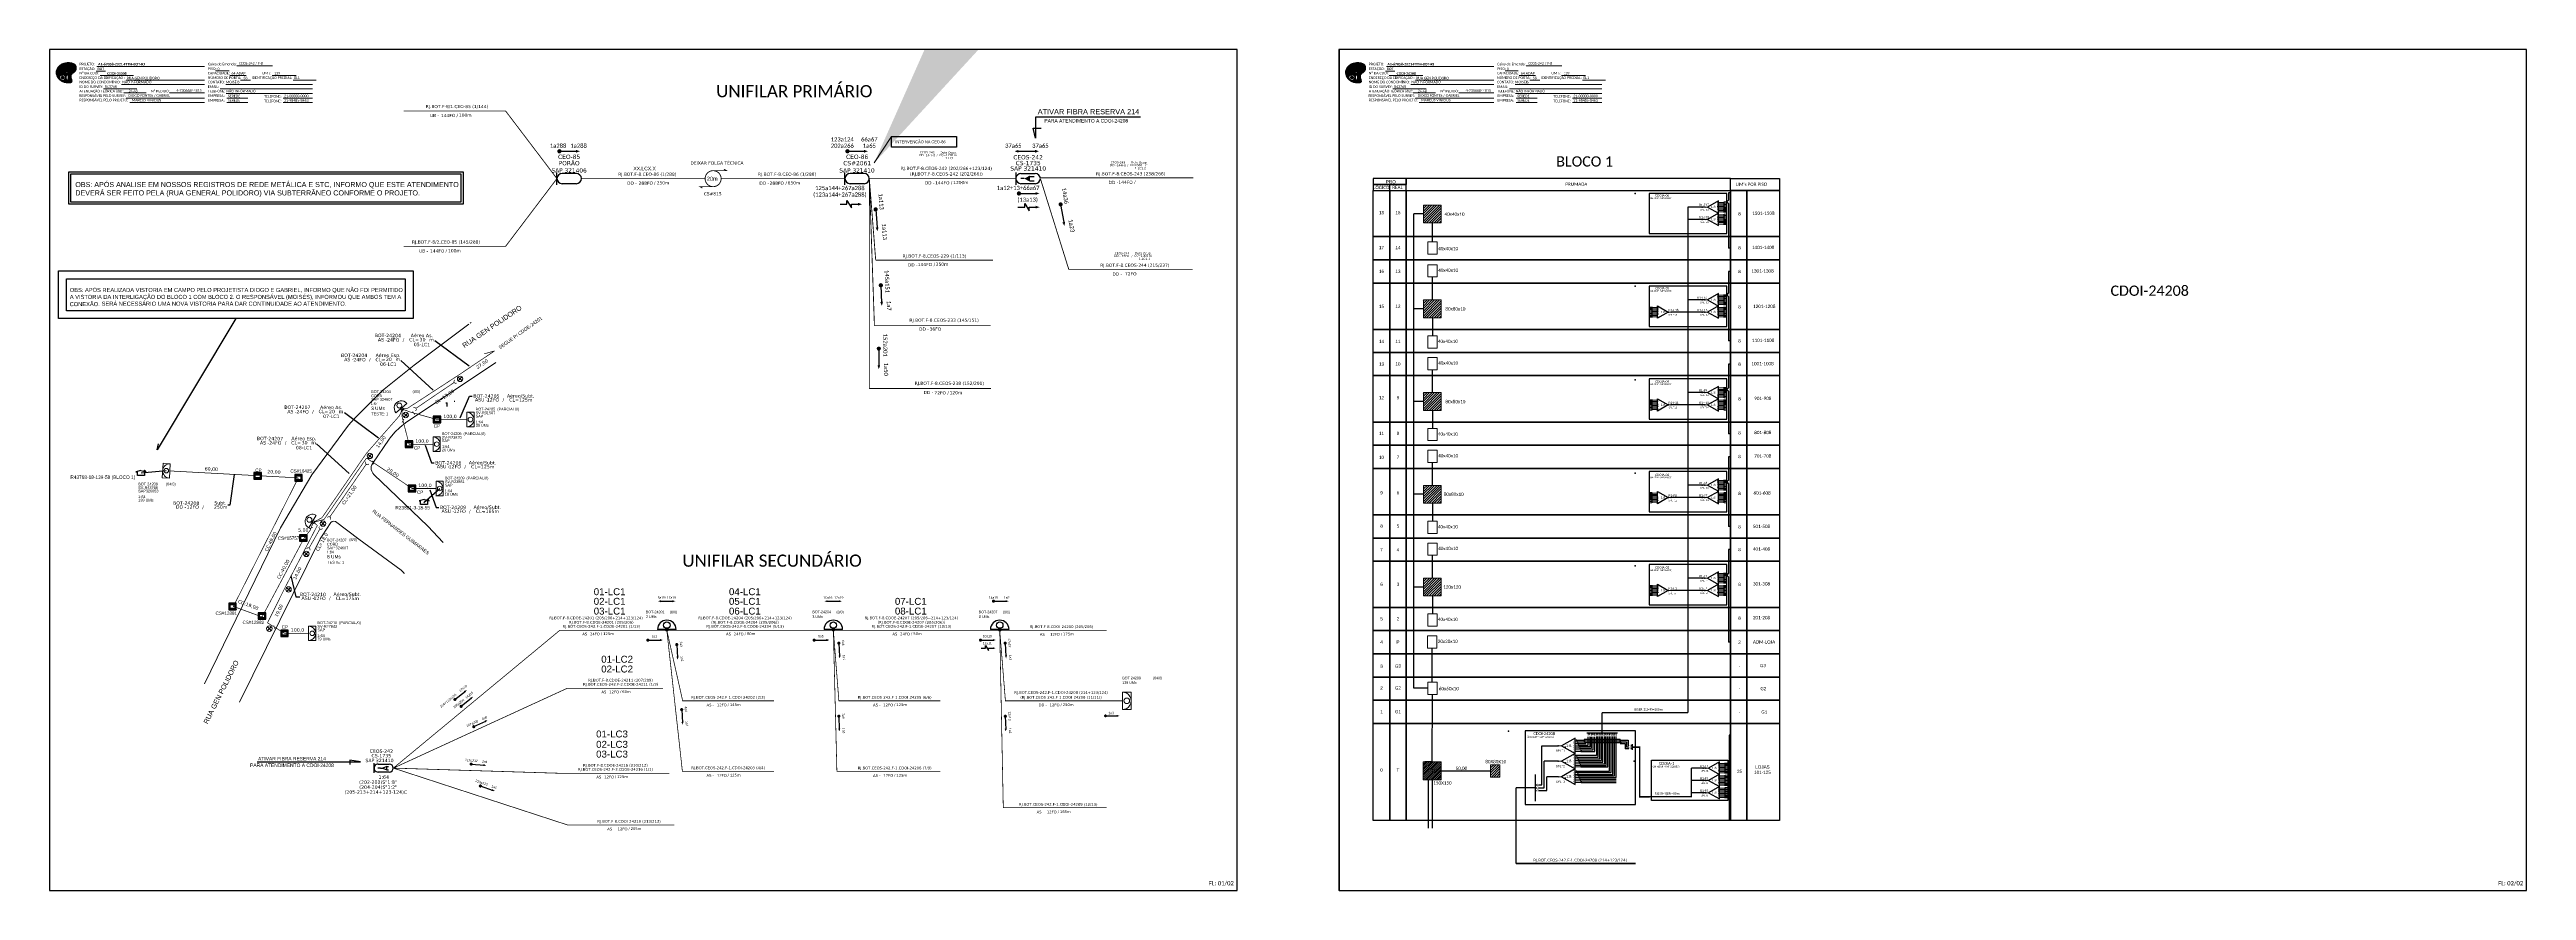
# Paper-space layout 'CDOI-24208' of a CAD drawing. Header units: inches. Extents: x 3 to 1752, y 3 to 597.
# The model-space entities are those that its viewports show. They can reach past a viewport. Long polylines and large blocks are cut down to what shows.
import ezdxf
from ezdxf.enums import TextEntityAlignment as Align

# ---------------------------------------------------------------- set-up
doc = ezdxf.new("R2010")
doc.units = ezdxf.units.IN
doc.header["$MEASUREMENT"] = 0
doc.linetypes.add('ARILSUPP', pattern=[2.98, 1.42, -0.71, 0.14, -0.71])
for name, color, linetype in [('10.1-Caixas Subterrâneas', 5, 'Continuous'), ('20.4-CEOS', 1, 'Continuous'), ('20.5-CABO AÉREO', 1, 'Continuous'), ('20.5-CEO', 1, 'Continuous'), ('CAP a instalar', 1, 'Continuous'), ('DROP DE CLIENTE', 140, 'Continuous'), ('label_cabos', 7, 'Continuous'), ('LC', 7, 'Continuous'), ('LC1', 3, 'Continuous'), ('SETA', 7, 'Continuous'), ('Subida Lateral', 5, 'Continuous'), ('surveys', 7, 'Continuous'), ('surveys legendas', 7, 'Continuous')]:
    doc.layers.add(name, color=color, linetype=linetype)
for name, color, linetype, lineweight in [('10.4-Postes', 1, 'Continuous', 0), ("20.0-LEGENDA DOS CDO'S", 1, 'Continuous', 0), ('20.1-CDO_INTERIOR', 1, 'Continuous', 0), ('20.2-CDO_POSTE', 1, 'Continuous', 5), ('20.6-CORDOALHA_SUPORTE', 7, 'Continuous', 25), ('40.1-ETIQUETAS', 1, 'Continuous', 20), ('CORDOALHA_SUPORTE', 7, 'Continuous', 25), ('Quadra', 251, 'Continuous', 0), ('Segmento Logradouro Texto', 251, 'Continuous', 0)]:
    doc.layers.add(name, color=color, linetype=linetype, lineweight=lineweight)
doc.styles.add('ARIAL', font='arial.ttf')
doc.styles.add('DIGICADE', font='arial.ttf')
doc.styles.add('ROMANS', font='arial.ttf')
doc.styles.add('siredit', font='verdana.ttf')
doc.styles.add('WMF-Calibri0', font='calibri.ttf')
doc.styles.add('WMF-Calibri1', font='calibrib.ttf')
doc.linetypes.add('FENCELINE1', pattern='A,0.25,-0.1,[133,ltypeshp.shx,S=0.1,R=0,X=-0.1,Y=0],-0.1,1', length=1.45)
doc.linetypes.add('RESERVA', pattern='A,0.5,-0.15,["RESERVA",Standard,S=0.18,R=0,X=0,Y=-0.1],-1.3', length=1.95)
doc.dimstyles.new('CL', dxfattribs={"dimtxt": 1, "dimasz": 2, "dimexe": 0.18, "dimexo": 0.0625, "dimgap": 0.09, "dimtad": 0, "dimdec": 0, "dimrnd": 1, "dimzin": 0, "dimdsep": 46, "dimtxsty": 'siredit', "dimblk": 'NONE', "dimcen": 0, "dimse1": 1, "dimse2": 1, "dimsd1": 1, "dimsd2": 1, "dimclrt": 7, "dimadec": 0, "dimazin": 0, "dimtfac": 1, "dimtdec": 0, "dimtofl": 0, "dimtmove": 0, "dimatfit": 3, "dimfxl": 0, "dimtolj": 1, "dimtzin": 0, "dimarcsym": 0})

# ---------------------------------------------------------------- blocks, each defined once
blk = doc.blocks.new('Teste  FTTH')
at = {"color": 0, "lineweight": 0, "style": 'ROMANS'}
for tag, p in [('TESTE', (-2.3, -0.29)), ('QTDE', (0.21, -0.29))]:
    blk.add_attdef(tag, p, '', height=0.48, dxfattribs=at)
for tag, p, flags in [('FID', (-2.23, -1.25), 1), ('FATOR', (-2.23, -2.03), 3), ('ID_ATIVIDADE', (-2.23, -2.72), 3)]:
    blk.add_attdef(tag, p, '', height=0.48, dxfattribs=dict(at, flags=flags))
blk = doc.blocks.new('_None')
blk = doc.blocks.new('Inst CB DT OCUP CFOA-SM-DD-S-72')
at = {"layer": 'label_cabos', "color": 0, "style": 'siredit'}
for tag, flags, p in [('ID_ATIVIDADE', 3, (1.3, 2.7)), ('FATOR', 1, (11.6, 2.6))]:
    blk.add_attdef(tag, text='', height=1, rotation=359.69, dxfattribs=dict(at, flags=flags)).set_placement(p, align=Align.MIDDLE_CENTER)
for tag, p in [('TIPO_CABO', (1.1, 0)), ('DESTINO_CABO', (3.1, 1.3)), ('CABO', (4.7, -0.1)), ('/', (7.7, -0.1)), ('LANCE', (10.4, 0)), ('TIPO_CABO', (13.1, 1.2)), ('UND', (16.5, 0)), ('FID', (13.6, -1.4))]:
    blk.add_attdef(tag, text='', height=1, rotation=359.69, dxfattribs=at).set_placement(p, align=Align.MIDDLE_CENTER)
blk.add_attdef('QTDE', (11.9, -0.5), '', height=1, rotation=359.69, dxfattribs=at)
blk = doc.blocks.new('Inst CB DT OCUP CFOA-SM-DD-S-144')
at = {"layer": 'label_cabos', "color": 0, "style": 'siredit'}
for tag, flags, p in [('ID_ATIVIDADE', 3, (1.3, 2.7)), ('FATOR', 1, (11.6, 2.6))]:
    blk.add_attdef(tag, text='', height=1, rotation=359.69, dxfattribs=dict(at, flags=flags)).set_placement(p, align=Align.MIDDLE_CENTER)
for tag, p in [('TIPO_CABO', (1.1, 0)), ('DESTINO_CABO', (3.1, 1.3)), ('CABO', (4.7, -0.1)), ('/', (7.7, -0.1)), ('LANCE', (10.4, 0)), ('TIPO_CABO', (13.1, 1.2)), ('UND', (16.5, 0)), ('FID', (13.6, -1.4))]:
    blk.add_attdef(tag, text='', height=1, rotation=359.69, dxfattribs=at).set_placement(p, align=Align.MIDDLE_CENTER)
blk.add_attdef('QTDE', (11.9, -0.5), '', height=1, rotation=359.69, dxfattribs=at)
blk = doc.blocks.new('*X2')
at = {"color": 0, "linetype": 'Continuous'}
for p, q in [((-1.25, 0.34099), (-0.49099, 1.1)), ((-1.25, 0.517767), (-0.667767, 1.1)), ((-1.25, 0.694544), (-0.844544, 1.1)), ((-1.25, 0.87132), (-1.02132, 1.1)), ((-1.25, 1.048097), (-1.198097, 1.1)), ((-1.25, 0.164214), (-0.8035, 0.610714)), ((-1.25, -0.012563), (-0.8035, 0.433937)), ((-1.25, -0.18934), (-0.8035, 0.25716)), ((-1.25, -0.366117), (-0.8035, 0.080383)), ((-0.789214, 0.625), (-0.314214, 1.1)), ((-0.612437, 0.625), (-0.137437, 1.1)), ((-0.43566, 0.625), (0.03934, 1.1)), ((-0.258883, 0.625), (0.216117, 1.1)), ((-0.082107, 0.625), (0.392893, 1.1)), ((0.09467, 0.625), (0.56967, 1.1)), ((0.271447, 0.625), (0.746447, 1.1)), ((0.448223, 0.625), (0.923223, 1.1)), ((0.625, 0.625), (1.1, 1.1)), ((0.801777, 0.625), (1.25, 1.073223)), ((0.8035, 0.449947), (1.25, 0.896447)), ((0.8035, 0.27317), (1.25, 0.71967)), ((0.8035, 0.096393), (1.25, 0.542893)), ((0.8035, -0.080383), (1.25, 0.366117)), ((0.8035, -0.25716), (1.25, 0.18934)), ((0.8035, -0.433937), (1.25, 0.012563)), ((-1.25, -0.542893), (-0.8035, -0.096393)), ((-1.25, -0.71967), (-0.8035, -0.27317)), ((-1.25, -0.896447), (-0.8035, -0.449947)), ((-1.25, -1.073223), (-0.801777, -0.625)), ((-1.1, -1.1), (-0.625, -0.625)), ((-0.923223, -1.1), (-0.448223, -0.625)), ((-0.746447, -1.1), (-0.271447, -0.625)), ((-0.56967, -1.1), (-0.09467, -0.625)), ((-0.392893, -1.1), (0.082107, -0.625)), ((-0.216117, -1.1), (0.258883, -0.625)), ((-0.03934, -1.1), (0.43566, -0.625)), ((0.137437, -1.1), (0.612437, -0.625)), ((0.314214, -1.1), (0.789214, -0.625)), ((0.49099, -1.1), (1.25, -0.34099)), ((0.667767, -1.1), (1.25, -0.517767)), ((0.8035, -0.610714), (1.25, -0.164214)), ((0.844544, -1.1), (1.25, -0.694544)), ((1.02132, -1.1), (1.25, -0.87132)), ((1.198097, -1.1), (1.25, -1.048097))]:
    blk.add_line(p, q, dxfattribs=at)
blk = doc.blocks.new('*X30')
at = {"color": 0, "linetype": 'Continuous'}
for p, q in [((-1.25, 0.34099), (-0.49099, 1.1)), ((-1.25, 0.517767), (-0.667767, 1.1)), ((-1.25, 0.694544), (-0.844544, 1.1)), ((-1.25, 0.87132), (-1.02132, 1.1)), ((-1.25, 1.048097), (-1.198097, 1.1)), ((-1.25, 0.164214), (-0.8035, 0.610714)), ((-1.25, -0.012563), (-0.8035, 0.433937)), ((-1.25, -0.18934), (-0.8035, 0.25716)), ((-1.25, -0.366117), (-0.8035, 0.080383)), ((-0.789214, 0.625), (-0.314214, 1.1)), ((-0.612437, 0.625), (-0.137437, 1.1)), ((-0.43566, 0.625), (0.03934, 1.1)), ((-0.258883, 0.625), (0.216117, 1.1)), ((-0.082107, 0.625), (0.392893, 1.1)), ((0.09467, 0.625), (0.56967, 1.1)), ((0.271447, 0.625), (0.746447, 1.1)), ((0.448223, 0.625), (0.923223, 1.1)), ((0.625, 0.625), (1.1, 1.1)), ((0.801777, 0.625), (1.25, 1.073223)), ((0.8035, 0.449947), (1.25, 0.896447)), ((0.8035, 0.27317), (1.25, 0.71967)), ((0.8035, 0.096393), (1.25, 0.542893)), ((0.8035, -0.080383), (1.25, 0.366117)), ((0.8035, -0.25716), (1.25, 0.18934)), ((0.8035, -0.433937), (1.25, 0.012563)), ((-1.25, -0.542893), (-0.8035, -0.096393)), ((-1.25, -0.71967), (-0.8035, -0.27317)), ((-1.25, -0.896447), (-0.8035, -0.449947)), ((-1.25, -1.073223), (-0.801777, -0.625)), ((-1.1, -1.1), (-0.625, -0.625)), ((-0.923223, -1.1), (-0.448223, -0.625)), ((-0.746447, -1.1), (-0.271447, -0.625)), ((-0.56967, -1.1), (-0.09467, -0.625)), ((-0.392893, -1.1), (0.082107, -0.625)), ((-0.216117, -1.1), (0.258883, -0.625)), ((-0.03934, -1.1), (0.43566, -0.625)), ((0.137437, -1.1), (0.612437, -0.625)), ((0.314214, -1.1), (0.789214, -0.625)), ((0.49099, -1.1), (1.25, -0.34099)), ((0.667767, -1.1), (1.25, -0.517767)), ((0.8035, -0.610714), (1.25, -0.164214)), ((0.844544, -1.1), (1.25, -0.694544)), ((1.02132, -1.1), (1.25, -0.87132)), ((1.198097, -1.1), (1.25, -1.048097))]:
    blk.add_line(p, q, dxfattribs=at)
blk = doc.blocks.new('A$C4AE13D6C')
at = {"layer": '10.1-Caixas Subterrâneas', "color": 30, "linetype": 'Continuous'}
for p, q in [((0, 1.93), (0, 0)), ((2.2, 1.93), (0, 1.93)), ((0, 0), (2.2, 0)), ((0.39, 1.52), (0.39, 1.52)), ((0.39, 0.42), (0.39, 1.52)), ((0.39, 1.52), (1.81, 1.52)), ((1.81, 0.42), (0.39, 0.42)), ((1.81, 1.52), (1.81, 0.42)), ((2.2, 0), (2.2, 1.93))]:
    blk.add_line(p, q, dxfattribs=at)
at = {"layer": '10.1-Caixas Subterrâneas', "color": 30, "linetype": 'Continuous', "xscale": 0.8794157743556922, "yscale": 0.8794157743556922, "zscale": 1.75883154871137, "rotation": 180.0000000000629}
blk.add_blockref('*X30', (1.1, 0.97), dxfattribs=at)
blk = doc.blocks.new('A$C415C251F')
at = {"color": 3}
blk.add_point((0, 0), dxfattribs=at)
blk = doc.blocks.new('LEG_CDOIA8_C-SPLT_ESQ')
at = {"color": 3, "extrusion": (0, 0, -1), "xscale": -1, "zscale": -1}
blk.add_blockref('A$C415C251F', (0, 0), dxfattribs=at)
at = {"style": 'ARIAL', "flags": 4}
blk.add_attdef('SPLITAGEM', text='', height=1.5, dxfattribs=at).set_placement((18.6, -12.6), align=Align.CENTER)
at = {"color": 1, "style": 'WMF-Calibri0', "flags": 4}
blk.add_attdef('MODELO', text='', height=1.5, dxfattribs=at).set_placement((22.5, -4.5), align=Align.CENTER)
blk.add_attdef('CDO', (21.4, -2.6), '', height=2, dxfattribs=at)
blk = doc.blocks.new('SPLT_1-8_SC-APC')
at = {"color": 1, "lineweight": 0}
blk.add_lwpolyline([(-17, -7.5), (-19.3, -7.5)], dxfattribs=at)
at = {"color": 1}
blk.add_lwpolyline([(-7.4, -2.1), (-17, -7.5), (-7.4, -13), (-7.4, -2.1)], dxfattribs=at)
at = {"color": 3, "lineweight": 0}
for points in [[(-3, -3.5), (-7.4, -3.5)], [(-7.4, -4.7), (-3, -4.7)], [(-7.4, -5.8), (-3, -5.8)], [(-7.4, -7), (-3, -7)], [(-7.4, -8.1), (-3, -8.1)], [(-7.4, -9.3), (-3, -9.3)], [(-7.4, -10.4), (-3, -10.4)], [(-7.4, -11.6), (-3, -11.6)], [(-2.4, -3), (-2.4, -4)], [(-2.4, -3), (0, -3)], [(-2.4, -4), (0, -4)], [(-2.4, -4.2), (-2.4, -5.2)], [(-2.4, -4.2), (0, -4.2)], [(-2.4, -5.2), (0, -5.2)], [(-2.4, -5.3), (-2.4, -6.3)], [(-2.4, -5.3), (0, -5.3)], [(-2.4, -6.3), (0, -6.3)], [(-2.4, -6.5), (-2.4, -7.5)], [(-2.4, -6.5), (0, -6.5)], [(-2.4, -7.5), (0, -7.5)], [(-2.4, -7.6), (-2.4, -8.6)], [(-2.4, -7.6), (0, -7.6)], [(-2.4, -8.6), (0, -8.6)], [(-2.4, -8.8), (-2.4, -9.8)], [(-2.4, -8.8), (0, -8.8)], [(-2.4, -9.8), (0, -9.8)], [(-2.4, -9.9), (-2.4, -10.9)], [(-2.4, -9.9), (0, -9.9)], [(-2.4, -10.9), (0, -10.9)], [(-2.4, -11.1), (-2.4, -12.1)], [(-2.4, -11.1), (0, -11.1)], [(-2.4, -12.1), (0, -12.1)]]:
    blk.add_lwpolyline(points, dxfattribs=at)
for points in [[(-3, -3.2), (-2.4, -3.2), (-2.4, -3.8), (-3, -3.8)], [(-3, -4.4), (-2.4, -4.4), (-2.4, -5), (-3, -5)], [(-3, -5.5), (-2.4, -5.5), (-2.4, -6.1), (-3, -6.1)], [(-3, -6.7), (-2.4, -6.7), (-2.4, -7.3), (-3, -7.3)], [(-3, -7.8), (-2.4, -7.8), (-2.4, -8.4), (-3, -8.4)], [(-3, -9), (-2.4, -9), (-2.4, -9.6), (-3, -9.6)], [(-3, -10.1), (-2.4, -10.1), (-2.4, -10.7), (-3, -10.7)], [(-3, -11.3), (-2.4, -11.3), (-2.4, -11.9), (-3, -11.9)]]:
    blk.add_lwpolyline(points, close=True, dxfattribs=at)
at = {"color": 1, "style": 'ARIAL'}
for s, height, p in [('1:8', 2, (-13.9, -8.4)), ('S1', 0.75, (-8.7, -3.8)), ('S2', 0.75, (-8.7, -5)), ('S3', 0.75, (-8.7, -6.2)), ('S4', 0.75, (-8.7, -7.4)), ('S5', 0.75, (-8.7, -8.6)), ('S6', 0.75, (-8.7, -9.7)), ('S7', 0.75, (-8.7, -10.8)), ('S8', 0.75, (-8.7, -11.9))]:
    blk.add_text(s, height=height, dxfattribs=at).set_placement(p)
blk = doc.blocks.new('SPLITTER_')
blk.add_point((0, 0))
at = {"style": 'ARIAL', "flags": 4}
blk.add_attdef('SPLT', (0, -3.3), '', height=1.5, dxfattribs=at)
blk = doc.blocks.new('SPLT_1-8_SC-APC_ESQ')
at = {"color": 3, "lineweight": 0}
for points in [[(2.4, -3), (0, -3)], [(2.4, -4), (0, -4)], [(2.4, -4.2), (0, -4.2)], [(2.4, -5.2), (0, -5.2)], [(2.4, -5.3), (0, -5.3)], [(2.4, -6.3), (0, -6.3)], [(2.4, -6.5), (0, -6.5)], [(2.4, -7.5), (0, -7.5)], [(2.4, -7.6), (0, -7.6)], [(2.4, -8.6), (0, -8.6)], [(2.4, -8.8), (0, -8.8)], [(2.4, -9.8), (0, -9.8)], [(2.4, -9.9), (0, -9.9)], [(2.4, -10.9), (0, -10.9)], [(2.4, -11.1), (0, -11.1)], [(2.4, -12.1), (0, -12.1)], [(2.4, -3), (2.4, -4)], [(2.4, -4.2), (2.4, -5.2)], [(2.4, -5.3), (2.4, -6.3)], [(2.4, -6.5), (2.4, -7.5)], [(2.4, -7.6), (2.4, -8.6)], [(2.4, -8.8), (2.4, -9.8)], [(2.4, -9.9), (2.4, -10.9)], [(2.4, -11.1), (2.4, -12.1)], [(3, -3.5), (7.4, -3.5)], [(7.4, -4.7), (3, -4.7)], [(7.4, -5.8), (3, -5.8)], [(7.4, -7), (3, -7)], [(7.4, -8.1), (3, -8.1)], [(7.4, -9.3), (3, -9.3)], [(7.4, -10.4), (3, -10.4)], [(7.4, -11.6), (3, -11.6)]]:
    blk.add_lwpolyline(points, dxfattribs=at)
for points in [[(3, -3.2), (2.4, -3.2), (2.4, -3.8), (3, -3.8)], [(3, -4.4), (2.4, -4.4), (2.4, -5), (3, -5)], [(3, -5.5), (2.4, -5.5), (2.4, -6.1), (3, -6.1)], [(3, -6.7), (2.4, -6.7), (2.4, -7.3), (3, -7.3)], [(3, -7.8), (2.4, -7.8), (2.4, -8.4), (3, -8.4)], [(3, -9), (2.4, -9), (2.4, -9.6), (3, -9.6)], [(3, -10.1), (2.4, -10.1), (2.4, -10.7), (3, -10.7)], [(3, -11.3), (2.4, -11.3), (2.4, -11.9), (3, -11.9)]]:
    blk.add_lwpolyline(points, close=True, dxfattribs=at)
at = {"color": 1}
blk.add_lwpolyline([(7.4, -2.1), (17, -7.5), (7.4, -13), (7.4, -2.1)], dxfattribs=at)
at = {"color": 1, "lineweight": 0}
blk.add_lwpolyline([(17, -7.5), (19.3, -7.5)], dxfattribs=at)
at = {"color": 1, "style": 'ARIAL'}
for s, height, p in [('S2', 0.75, (7.6, -5)), ('S3', 0.75, (7.6, -6.2)), ('S4', 0.75, (7.6, -7.4)), ('S5', 0.75, (7.5, -8.6)), ('S6', 0.75, (7.6, -9.7)), ('S7', 0.75, (7.6, -10.8)), ('S8', 0.75, (7.6, -11.9)), ('S1', 0.75, (7.7, -3.8)), ('1:8', 2, (10.5, -8.4))]:
    blk.add_text(s, height=height, dxfattribs=at).set_placement(p)
blk = doc.blocks.new('ETIQUETA_RS5F')
at = {"layer": '40.1-ETIQUETAS', "color": 0, "style": 'siredit'}
blk.add_text('/', height=1.5, dxfattribs=at).set_placement((1.6, -2), align=Align.MIDDLE_RIGHT)
for tag, p in [('ETIQUETA_R_SECUNDARIA', (1.2, 2.1)), ('ETIQUETA_R_PRIMARIA', (1.2, 4.1)), ('F_ATIVAS/F_MORTAS', (1.1, -4.2))]:
    blk.add_attdef(tag, text='', height=1.5, dxfattribs=at).set_placement(p, align=Align.MIDDLE_CENTER)
for tag, p in [('TIPO_CABO', (-6.6, -2.1)), ('CAP_CABO', (0.4, -2.1))]:
    blk.add_attdef(tag, text='', height=1.5, dxfattribs=at).set_placement(p, align=Align.MIDDLE_RIGHT)
for tag, p in [('FUSÃO_1', (0.8, -8.4)), ('FUSÃO_2', (0.8, -10.6)), ('FUSÃO_3', (0.8, -12.9)), ('FUSÃO_4', (0.8, -15.1)), ('FUSÃO_5', (0.8, -17.2))]:
    blk.add_attdef(tag, text='', height=1.5, dxfattribs=at).set_placement(p, align=Align.CENTER)
blk.add_attdef('METROS', text='', height=1.5, dxfattribs=at).set_placement((2.1, -2), align=Align.MIDDLE_LEFT)
blk = doc.blocks.new('OI')
h = blk.add_hatch(color=40)
edge = h.paths.add_edge_path()
edge.add_spline(control_points=[(4.4, -0.7), (3.9, -1), (3.3, -1.5), (2.8, -2.6), (2.9, -3.5), (3.1, -4.3), (3.3, -4.9), (3.4, -5.4), (3.4, -5.9), (3.2, -6.4), (2.5, -6.6), (1.7, -6.6), (0.6, -6.7), (-0.6, -6.4), (-1.6, -6.1), (-2.8, -5.6), (-3.9, -4.8), (-4.9, -3.7), (-5.3, -2.6), (-5.6, -1.9), (-5.8, -1), (-5.7, 0.5), (-5.1, 2), (-4.1, 3), (-3.3, 3.6), (-2.4, 4.2), (-1.4, 4.4), (-0.6, 4.7), (0.8, 4.9), (2.2, 5), (3.8, 4.6), (4.7, 4.2), (5.4, 3.7), (5.8, 3), (6, 2.2), (6, 1.5), (5.7, 0.6), (5.3, 0.1), (4.9, -0.4), (4.5, -0.6), (4.4, -0.7)], knot_values=[0, 0, 0, 0, 1.60434, 2.417191, 3.427595, 4.282808, 4.776746, 5.304182, 5.888771, 6.258406, 6.858137, 7.79129, 8.986195, 10.124242, 11.187857, 12.242908, 13.953784, 15.414161, 16.515391, 17.349188, 17.675853, 19.552021, 21.515531, 22.568638, 23.63245, 24.621084, 25.782718, 26.745347, 27.142653, 29.870543, 31.004649, 31.921532, 32.709589, 33.801391, 34.042471, 35.192333, 35.971461, 36.628871, 37.254359, 37.836911, 37.836911, 37.836911, 37.836911], degree=3, periodic=0)
h.paths.add_polyline_path([(1.1, -0.9, -1), (0, -0.9, -1)], flags=16)
edge = h.paths.add_edge_path(flags=16)
edge.add_ellipse((0.6, -3.6), major_axis=(-0.02, 1.71), ratio=0.361305, start_angle=0, end_angle=360)
h.paths.add_polyline_path([(-0.4, -3.6, -1), (-3.8, -3.6, -1)], flags=16)
edge = h.paths.add_edge_path(flags=0)
edge.add_ellipse((-2.1, -3.6), major_axis=(0, 0.885), ratio=0.758294, start_angle=0, end_angle=360)
at = {"color": 40}
for centre, radius in [((-2.1, -3.6), 1.72), ((0.5, -0.9), 0.587)]:
    blk.add_circle(centre, radius, dxfattribs=at)
blk.add_ellipse((-2.1, -3.6), major_axis=(0, 0.885), ratio=0.758294, start_param=-3.141592653589792, end_param=3.141592653589792, dxfattribs=at)
blk.add_ellipse((0.6, -3.6), major_axis=(-0.02, 1.71), ratio=0.361305, dxfattribs=at)
at = {"color": 40, "start_tangent": (-0.800898, -0.598801), "end_tangent": (-0.800898, -0.598801)}
blk.add_spline([(4.4, -0.7), (3.2, -1.8), (2.9, -2.5), (2.9, -3.5), (3.1, -4.4), (3.3, -4.8), (3.4, -5.4), (3.4, -6), (3.2, -6.3), (2.7, -6.5), (1.7, -6.6), (0.5, -6.6), (-0.6, -6.4), (-1.6, -6.1), (-2.6, -5.7), (-3.9, -4.7), (-4.9, -3.6), (-5.4, -2.6), (-5.6, -1.8), (-5.7, -1.5), (-5.6, 0.4), (-4.8, 2.2), (-4.1, 3), (-3.3, 3.6), (-2.4, 4.1), (-1.3, 4.5), (-0.4, 4.7), (0, 4.8), (2.7, 4.8), (3.8, 4.5), (4.7, 4.2), (5.3, 3.7), (5.9, 2.7), (5.9, 2.5), (5.9, 1.3), (5.7, 0.6), (5.3, 0.1), (4.8, -0.4), (4.4, -0.7)], degree=3, dxfattribs=at)
blk = doc.blocks.new('*U28')
at = {"color": 3}
blk.add_lwpolyline([(0.0000405, 0.0000662), (0.0001936, 0.0000662), (0.0001936, 0.000041), (0.0000405, 0.000041)], close=True, dxfattribs=at)
at = {"color": 3, "style": 'ARIAL'}
blk.add_attdef('SERVIÇO_EM_EMENDA_EXIST', text='', height=0.00000666, dxfattribs=at).set_placement((0.0001321, 0.0000506), align=Align.RIGHT)
blk.add_attdef('FID', (0.0001344, 0.0000506), '', height=0.00000666, dxfattribs=at)
at = {"layer": '10.4-Postes', "lineweight": 0, "style": 'ROMANS'}
for tag, p, flags in [('ID_ATIVIDADE', (-0.0000068, -0.0000086), 3), ('QTDE', (-0.000006, -0.000014), 3), ('FATOR', (-0.0000019, -0.0000113), 1)]:
    blk.add_attdef(tag, p, '', height=0.00000209, dxfattribs=dict(at, flags=flags))
at = {"color": 3}
blk.add_leader([(-0.0000002, 0.0000042), (0.0000405, 0.0000662)], dimstyle='CL', override={"dimgap": 0.09, "dimtad": 0}, dxfattribs=at)

msp = doc.modelspace()

# ---------------------------------------------------------------- hatches: boundary and pattern name
h = msp.add_hatch()
h.set_pattern_fill('ANSI31', color=1, scale=10, style=0)
h.set_pattern_definition([(45, (3520.1233, 846.475), (-0.8838835, 0.8838835), [])])
h.paths.add_polyline_path([(4947.4, 1190.6), (4934.8, 1190.6), (4934.8, 1178), (4947.4, 1178)])
h = msp.add_hatch(color=3)
h.dxf.hatch_style = 1
edge = h.paths.add_edge_path()
edge.add_arc((5133.6, 1189.2), 0.242, 0, 360)
h = msp.add_hatch(color=3)
h.dxf.hatch_style = 1
edge = h.paths.add_edge_path()
edge.add_arc((5133.6, 1180.5), 0.242, 0, 360)
h = msp.add_hatch()
h.set_pattern_fill('ANSI31', color=1, scale=10, style=0)
h.set_pattern_definition([(45, (3520.1233, 779.4144), (-0.8838835, 0.8838835), [])])
h.paths.add_polyline_path([(4947.4, 1123.6), (4934.8, 1123.6), (4934.8, 1110.9), (4947.4, 1110.9)])
h = msp.add_hatch(color=3)
h.dxf.hatch_style = 1
edge = h.paths.add_edge_path()
edge.add_arc((5133.6, 1123.7), 0.242, 0, 360)
h = msp.add_hatch(color=3)
h.dxf.hatch_style = 1
edge = h.paths.add_edge_path()
edge.add_arc((5109.6, 1115), 0.205, 0, 360)
h = msp.add_hatch(color=3)
h.dxf.hatch_style = 1
edge = h.paths.add_edge_path()
edge.add_arc((5133.6, 1115), 0.242, 0, 360)
h = msp.add_hatch()
h.set_pattern_fill('ANSI31', color=1, scale=10, style=0)
h.set_pattern_definition([(45, (3520.1233, 713.927), (-0.8838835, 0.8838835), [])])
h.paths.add_polyline_path([(4947.4, 1058.1), (4934.8, 1058.1), (4934.8, 1045.4), (4947.4, 1045.4)])
h = msp.add_hatch(color=3)
h.dxf.hatch_style = 1
edge = h.paths.add_edge_path()
edge.add_arc((5109.6, 1049.5), 0.205, 0, 360)
h = msp.add_hatch(color=3)
h.dxf.hatch_style = 1
edge = h.paths.add_edge_path()
edge.add_arc((5133.6, 1058.2), 0.242, 0, 360)
h = msp.add_hatch(color=3)
h.dxf.hatch_style = 1
edge = h.paths.add_edge_path()
edge.add_arc((5133.6, 1049.5), 0.242, 0, 360)
h = msp.add_hatch()
h.set_pattern_fill('ANSI31', color=1, scale=10, style=0)
h.set_pattern_definition([(45, (3520.1233, 648.4395), (-0.8838835, 0.8838835), [])])
h.paths.add_polyline_path([(4947.4, 992.6), (4934.8, 992.6), (4934.8, 980), (4947.4, 980)])
h = msp.add_hatch(color=3)
h.dxf.hatch_style = 1
edge = h.paths.add_edge_path()
edge.add_arc((5109.6, 984), 0.205, 0, 360)
h = msp.add_hatch(color=3)
h.dxf.hatch_style = 1
edge = h.paths.add_edge_path()
edge.add_arc((5133.6, 992.7), 0.242, 0, 360)
h = msp.add_hatch(color=3)
h.dxf.hatch_style = 1
edge = h.paths.add_edge_path()
edge.add_arc((5133.6, 984), 0.242, 0, 360)
h = msp.add_hatch()
h.set_pattern_fill('ANSI31', color=1, scale=10, style=0)
h.set_pattern_definition([(45, (3520.1233, 582.952), (-0.8838835, 0.8838835), [])])
h.paths.add_polyline_path([(4947.4, 927.1), (4934.8, 927.1), (4934.8, 914.5), (4947.4, 914.5)])
h = msp.add_hatch(color=3)
h.dxf.hatch_style = 1
edge = h.paths.add_edge_path()
edge.add_arc((5133.6, 927.1), 0.242, 0, 360)
h = msp.add_hatch(color=3)
h.dxf.hatch_style = 1
edge = h.paths.add_edge_path()
edge.add_arc((5109.6, 918.4), 0.205, 0, 360)
h = msp.add_hatch(color=3)
h.dxf.hatch_style = 1
edge = h.paths.add_edge_path()
edge.add_arc((5133.6, 918.4), 0.242, 0, 360)
h = msp.add_hatch(color=3)
h.dxf.hatch_style = 1
edge = h.paths.add_edge_path()
edge.add_arc((5030, 808.6), 0.242, 0, 360)
h = msp.add_hatch(color=3)
h.dxf.hatch_style = 1
edge = h.paths.add_edge_path()
edge.add_arc((5042.8, 812.6), 0.242, 0, 360)
h = msp.add_hatch(color=3)
h.dxf.hatch_style = 1
edge = h.paths.add_edge_path()
edge.add_arc((5043.3, 811.5), 0.242, 0, 360)
h = msp.add_hatch(color=3)
h.dxf.hatch_style = 1
edge = h.paths.add_edge_path()
edge.add_arc((5043.8, 810.3), 0.242, 0, 360)
h = msp.add_hatch(color=3)
h.dxf.hatch_style = 1
edge = h.paths.add_edge_path()
edge.add_arc((5044.3, 809.2), 0.242, 0, 360)
h = msp.add_hatch(color=3)
h.dxf.hatch_style = 1
edge = h.paths.add_edge_path()
edge.add_arc((5044.8, 808), 0.242, 0, 360)
h = msp.add_hatch(color=3)
h.dxf.hatch_style = 1
edge = h.paths.add_edge_path()
edge.add_arc((5045.3, 806.9), 0.242, 0, 360)
h = msp.add_hatch(color=3)
h.dxf.hatch_style = 1
edge = h.paths.add_edge_path()
edge.add_arc((5045.8, 805.7), 0.242, 0, 360)
h = msp.add_hatch(color=3)
h.dxf.hatch_style = 1
edge = h.paths.add_edge_path()
edge.add_arc((5046.3, 804.6), 0.242, 0, 360)
h = msp.add_hatch()
h.set_pattern_fill('ANSI31', color=1, scale=7.526522, style=0)
h.set_pattern_definition([(45, (4711.8238, 470.2294), (-0.6652568, 0.6652568), [])])
h.paths.add_polyline_path([(4947.3, 797.3), (4934.7, 797.3), (4934.7, 784.6), (4947.3, 784.6)])
h.paths.add_polyline_path([(4937.2, 788.9), (4945.2, 788.9), (4945.2, 793), (4937.2, 793)], flags=24)
h = msp.add_hatch()
h.set_pattern_fill('ANSI31', color=1, scale=10, style=0)
h.set_pattern_definition([(45, (1534.4017, 92.4115), (-0.88388348, 0.88388348), [])])
h.paths.add_polyline_path([(4988.7, 795.3), (4982.1, 795.3), (4982.1, 786.6), (4988.7, 786.6)])
h = msp.add_hatch(color=3)
h.dxf.hatch_style = 1
edge = h.paths.add_edge_path()
edge.add_arc((5030, 797.7), 0.242, 0, 360)
h = msp.add_hatch(color=3)
h.dxf.hatch_style = 1
edge = h.paths.add_edge_path()
edge.add_arc((5042.8, 801.7), 0.242, 0, 360)
h = msp.add_hatch(color=3)
h.dxf.hatch_style = 1
edge = h.paths.add_edge_path()
edge.add_arc((5042.8, 790.8), 0.242, 0, 360)
h = msp.add_hatch(color=3)
h.dxf.hatch_style = 1
edge = h.paths.add_edge_path()
edge.add_arc((5043.3, 800.6), 0.242, 0, 360)
h = msp.add_hatch(color=3)
h.dxf.hatch_style = 1
edge = h.paths.add_edge_path()
edge.add_arc((5043.3, 789.7), 0.242, 0, 360)
h = msp.add_hatch(color=3)
h.dxf.hatch_style = 1
edge = h.paths.add_edge_path()
edge.add_arc((5043.8, 799.4), 0.242, 0, 360)
h = msp.add_hatch(color=3)
h.dxf.hatch_style = 1
edge = h.paths.add_edge_path()
edge.add_arc((5043.8, 788.5), 0.242, 0, 360)
h = msp.add_hatch(color=3)
h.dxf.hatch_style = 1
edge = h.paths.add_edge_path()
edge.add_arc((5044.3, 798.3), 0.242, 0, 360)
h = msp.add_hatch(color=3)
h.dxf.hatch_style = 1
edge = h.paths.add_edge_path()
edge.add_arc((5044.3, 787.4), 0.242, 0, 360)
h = msp.add_hatch(color=3)
h.dxf.hatch_style = 1
edge = h.paths.add_edge_path()
edge.add_arc((5044.8, 797.1), 0.242, 0, 360)
h = msp.add_hatch(color=3)
h.dxf.hatch_style = 1
edge = h.paths.add_edge_path()
edge.add_arc((5045.3, 796), 0.242, 0, 360)
h = msp.add_hatch(color=3)
h.dxf.hatch_style = 1
edge = h.paths.add_edge_path()
edge.add_arc((5045.8, 794.8), 0.242, 0, 360)
h = msp.add_hatch(color=3)
h.dxf.hatch_style = 1
edge = h.paths.add_edge_path()
edge.add_arc((5046.3, 793.7), 0.242, 0, 360)
h = msp.add_hatch(color=3)
h.dxf.hatch_style = 1
edge = h.paths.add_edge_path()
edge.add_arc((5134.3, 792.9), 0.242, 0, 360)
h = msp.add_hatch(color=3)
h.dxf.hatch_style = 1
edge = h.paths.add_edge_path()
edge.add_arc((5030, 786.8), 0.242, 0, 360)
h = msp.add_hatch(color=3)
h.dxf.hatch_style = 1
edge = h.paths.add_edge_path()
edge.add_arc((5044.8, 786.2), 0.242, 0, 360)
h = msp.add_hatch(color=3)
h.dxf.hatch_style = 1
edge = h.paths.add_edge_path()
edge.add_arc((5045.3, 785.1), 0.242, 0, 360)
h = msp.add_hatch(color=3)
h.dxf.hatch_style = 1
edge = h.paths.add_edge_path()
edge.add_arc((5045.8, 783.9), 0.242, 0, 360)
h = msp.add_hatch(color=3)
h.dxf.hatch_style = 1
edge = h.paths.add_edge_path()
edge.add_arc((5046.3, 782.8), 0.242, 0, 360)
h = msp.add_hatch(color=3)
h.dxf.hatch_style = 1
edge = h.paths.add_edge_path()
edge.add_arc((5134.3, 784.1), 0.242, 0, 360)
h = msp.add_hatch(color=3)
h.dxf.hatch_style = 1
edge = h.paths.add_edge_path()
edge.add_arc((5134.3, 775.4), 0.242, 0, 360)

# ---------------------------------------------------------------- linework, layer by layer
at = {"color": 6}
for p, q in [((5133.6, 1189.2), (5121.6, 1189.2)), ((5133.6, 1180.5), (5121.6, 1180.5)), ((5133.6, 1123.7), (5121.6, 1123.7)), ((5121.6, 1115), (5109.6, 1115)), ((5133.6, 1115), (5121.6, 1115)), ((5133.6, 1058.2), (5121.6, 1058.2)), ((5121.6, 1049.5), (5109.6, 1049.5)), ((5133.6, 1049.5), (5121.6, 1049.5)), ((5121.6, 984), (5109.6, 984)), ((5133.6, 992.7), (5121.6, 992.7)), ((5133.6, 984), (5121.6, 984)), ((5133.6, 927.1), (5121.6, 927.1)), ((5121.6, 918.4), (5109.6, 918.4)), ((5133.6, 918.4), (5121.6, 918.4))]:
    msp.add_line(p, q, dxfattribs=at)
msp.add_line((4940.4, 797.3), (4935.9, 797.3))
for points in [[(3964.5, 706.5), (4803.1, 706.5), (4803.1, 1300.5), (3964.5, 1300.5), (3964.5, 706.5)], [(4875.1, 706.5), (5713.7, 706.5), (5713.7, 1300.5), (4875.1, 1300.5), (4875.1, 706.5)], [(4922.6, 1201), (5151.6, 1201), (5151.6, 1209.3), (4922.6, 1209.3), (4922.6, 1209.3), (4922.6, 1205.1)], [(4911, 1201), (4911, 1205.1)], [(5014, 777.1), (5014.6, 777.1)], [(5016.4, 777.1), (5021.9, 777.1)], [(5030, 786.8), (5021.9, 786.8)], [(5021.9, 777.1), (5021.9, 786.8)]]:
    msp.add_lwpolyline(points)
at = {"color": 7, "lineweight": 0}
for points in [[(3997.5, 1285.2), (4004, 1285.2)], [(3998, 1288.5), (4074, 1288.5)], [(4000.2, 1282.2), (4023.8, 1282.2)], [(4018.7, 1278.9), (4074, 1278.9)], [(4081.8, 1285.3), (4091.3, 1285.3)], [(4091.8, 1282.2), (4103.4, 1282.2)], [(4096.8, 1289), (4122, 1289)], [(4099.4, 1278.9), (4106.4, 1278.9)], [(4121.8, 1282.2), (4138.6, 1282.2)], [(4136.6, 1278.9), (4152.8, 1278.9)], [(4908.1, 1285.2), (4914.6, 1285.2)], [(4908.6, 1288.5), (4984.6, 1288.5)], [(4910.7, 1282.2), (4934.4, 1282.2)], [(4929.3, 1278.9), (4984.6, 1278.9)], [(4992.4, 1285.3), (5001.8, 1285.3)], [(5002.4, 1282.2), (5014, 1282.2)], [(5007.4, 1289), (5032.5, 1289)], [(5010, 1278.9), (5016.9, 1278.9)], [(5032.3, 1282.2), (5049.2, 1282.2)], [(5047.2, 1278.9), (5063.3, 1278.9)], [(4002.5, 1272.7), (4026.1, 1272.7)], [(4015.3, 1275.8), (4074, 1275.8)], [(4017, 1269.8), (4032.7, 1269.8)], [(4018.7, 1266.2), (4074, 1266.2)], [(4021.2, 1263), (4074, 1263)], [(4049.3, 1269.8), (4073.8, 1269.8)], [(4049.8, 1269.8), (4074, 1269.8)], [(4084.9, 1272.6), (4150.2, 1272.6)], [(4088.9, 1275.8), (4150.2, 1275.8)], [(4089.2, 1269.3), (4150.2, 1269.3)], [(4089.8, 1266.2), (4104.6, 1266.2)], [(4089.8, 1263), (4104.6, 1263)], [(4129.4, 1266.2), (4150.2, 1266.2)], [(4129.4, 1263), (4150.2, 1263)], [(4913.1, 1272.7), (4936.7, 1272.7)], [(4925.9, 1275.8), (4984.6, 1275.8)], [(4927.6, 1269.8), (4943.3, 1269.8)], [(4929.3, 1266.2), (4984.6, 1266.2)], [(4931.8, 1263), (4984.6, 1263)], [(4959.9, 1269.8), (4984.4, 1269.8)], [(4960.4, 1269.8), (4984.6, 1269.8)], [(4995.5, 1272.6), (5060.7, 1272.6)], [(4999.5, 1275.8), (5060.7, 1275.8)], [(4999.8, 1269.3), (5060.7, 1269.3)], [(5000.4, 1266.2), (5015.2, 1266.2)], [(5000.4, 1263), (5015.2, 1263)], [(5040, 1266.2), (5060.7, 1266.2)], [(5040, 1263), (5060.7, 1263)], [(5042.8, 812.6), (5041.9, 812.6)], [(5041.9, 811.5), (5043.3, 811.5)], [(5041.9, 810.3), (5043.8, 810.3)], [(5041.9, 809.2), (5044.3, 809.2)], [(5041.9, 808), (5044.8, 808)], [(5041.9, 806.9), (5045.3, 806.9)], [(5041.9, 805.7), (5045.8, 805.7)], [(5041.9, 804.6), (5046.3, 804.6)], [(5042.8, 801.7), (5041.9, 801.7)], [(5041.9, 800.6), (5043.3, 800.6)], [(5041.9, 799.4), (5043.8, 799.4)], [(5041.9, 798.3), (5044.3, 798.3)], [(5041.9, 797.1), (5044.8, 797.1)], [(5041.9, 796), (5045.3, 796)], [(5041.9, 794.8), (5045.8, 794.8)], [(5041.9, 793.7), (5046.3, 793.7)], [(5042.8, 790.8), (5041.9, 790.8)], [(5041.9, 789.7), (5043.3, 789.7)], [(5041.9, 788.5), (5043.8, 788.5)], [(5041.9, 787.4), (5044.3, 787.4)], [(5041.9, 786.2), (5044.8, 786.2)], [(5041.9, 785.1), (5045.3, 785.1)], [(5041.9, 783.9), (5045.8, 783.9)], [(5041.9, 782.8), (5046.3, 782.8)]]:
    msp.add_lwpolyline(points, dxfattribs=at)
at = {"color": 2}
for points in [[(4734.8, 1252.6), (4660.7, 1252.6), (4660.7, 1237.9), (4659, 1245), (4664.8, 1245)], [(4096, 1110.4), (4040.6, 1017.6), (4041.5, 1021.9)], [(4111.1, 797.3), (4184, 797.3), (4176.5, 798.5), (4176.5, 795.5)], [(5030, 797.7), (5020.1, 797.7)], [(5020.1, 779), (5020.1, 797.7)], [(5014, 779), (5014.8, 779)], [(5016.1, 779), (5020.1, 779)]]:
    msp.add_lwpolyline(points, dxfattribs=at)
at = {"color": 0}
for points, const_width in [([(4323.8, 1228.6, 1), (4325.3, 1228.6, 1)], 1.48), ([(4527.2, 1228.6, 1), (4528.7, 1228.6, 1)], 1.48), ([(4433.1, 1214.9, 1.000012), (4433.1, 1203.6, 0.999978)], 0.63), ([(4648.3, 1198.8, 1), (4649.8, 1198.8, 1)], 1.48), ([(4678.4, 1191.8, 1), (4678.6, 1190.4, 1)], 1.48), ([(4547.8, 1188.3, 1), (4547.9, 1186.8, 1)], 1.48), ([(4551.5, 1134.7, 1), (4551.6, 1133.2, 1)], 1.48), ([(4550.1, 1089.9, 1), (4550.1, 1088.5, 1)], 1.48), ([(4386.4, 883.3, 1), (4387.5, 883.3, 1)], 1.1), ([(4407.4, 880.7, 1), (4407.4, 879.6, 1)], 1.1), ([(4503.9, 883.3, 1), (4505, 883.3, 1)], 1.1), ([(4521.8, 881.7, 1), (4521.9, 880.6, 1)], 1.1), ([(4250.4, 841, 1), (4251.2, 841.7, 1)], 1.1), ([(4254.7, 836.2, 1), (4255.6, 836.9, 1)], 1.1), ([(4263.6, 821.9, 1), (4264.6, 822.4, 1)], 1.1), ([(4410.9, 834.8, 1), (4410.9, 833.7, 1)], 1.1), ([(4521.9, 830.1, 1), (4521.9, 829, 1)], 1.1), ([(4261.7, 795.8, 1), (4262.8, 795.7, 1)], 1.1), ([(4268.2, 780.4, 1), (4269.3, 780.1, 1)], 1.1)]:
    msp.add_lwpolyline(points, format="xyb", close=True, dxfattribs=dict(at, const_width=const_width))
at = {"color": 2}
for points in [[(3978, 1214.1), (4256.5, 1214.1), (4256.5, 1191.2), (3978, 1191.2)], [(3979.5, 1212.6), (4255, 1212.6), (4255, 1192.7), (3979.5, 1192.7)], [(3970.8, 1144.1), (4221.2, 1144.1), (4221.2, 1110.4), (3970.8, 1110.4)], [(3976.4, 1138.5), (4215.6, 1138.5), (4215.6, 1116), (3976.4, 1116)]]:
    msp.add_lwpolyline(points, close=True, dxfattribs=at)
at = {"color": 0, "const_width": 0.591}
for points in [[(4433.1, 1214.9), (4442.6, 1214.9), (4440.7, 1215.9)], [(4433.1, 1203.6), (4423.7, 1203.6), (4425.6, 1202.6)]]:
    msp.add_lwpolyline(points, dxfattribs=at)
at = {"color": 0}
for points in [[(4899.4, 1205.1), (4922.6, 1205.1), (4922.6, 1209.3), (4899.4, 1209.3)], [(4899.4, 1201), (4922.6, 1201), (4922.6, 1205.1), (4899.4, 1205.1)]]:
    msp.add_lwpolyline(points, close=True, dxfattribs=at)
for points in [[(5151.6, 1209.3), (5186.3, 1209.3), (5186.3, 1201), (5151.6, 1201)], [(4899.4, 1201), (4911, 1201), (4911, 1168.3), (4899.4, 1168.3)], [(4911, 1201), (4922.6, 1201), (4922.6, 1168.3), (4911, 1168.3)], [(4922.6, 1201), (5151.6, 1201), (5151.6, 1168.3), (4922.6, 1168.3)], [(5151.6, 1201), (5163.2, 1201), (5163.2, 1168.3), (5151.6, 1168.3)], [(5163.2, 1201), (5186.3, 1201), (5186.3, 1168.3), (5163.2, 1168.3)], [(4899.4, 1168.3), (4911, 1168.3), (4911, 1151.9), (4899.4, 1151.9)], [(4911, 1168.3), (4922.6, 1168.3), (4922.6, 1151.9), (4911, 1151.9)], [(4922.6, 1168.3), (5151.6, 1168.3), (5151.6, 1151.9), (4922.6, 1151.9)], [(5151.6, 1168.3), (5163.2, 1168.3), (5163.2, 1151.9), (5151.6, 1151.9)], [(5163.2, 1168.3), (5186.3, 1168.3), (5186.3, 1151.9), (5163.2, 1151.9)], [(4899.4, 1151.9), (4911, 1151.9), (4911, 1135.5), (4899.4, 1135.5)], [(4911, 1151.9), (4922.6, 1151.9), (4922.6, 1135.5), (4911, 1135.5)], [(4922.6, 1151.9), (5151.6, 1151.9), (5151.6, 1135.5), (4922.6, 1135.5)], [(5151.6, 1151.9), (5163.2, 1151.9), (5163.2, 1135.5), (5151.6, 1135.5)], [(5163.2, 1151.9), (5186.3, 1151.9), (5186.3, 1135.5), (5163.2, 1135.5)], [(4899.4, 1135.5), (4911, 1135.5), (4911, 1102.8), (4899.4, 1102.8)], [(4911, 1135.5), (4922.6, 1135.5), (4922.6, 1102.8), (4911, 1102.8)], [(4922.6, 1135.5), (5151.6, 1135.5), (5151.6, 1102.8), (4922.6, 1102.8)], [(5151.6, 1135.5), (5163.2, 1135.5), (5163.2, 1102.8), (5151.6, 1102.8)], [(5163.2, 1135.5), (5186.3, 1135.5), (5186.3, 1102.8), (5163.2, 1102.8)], [(4899.4, 1102.8), (4911, 1102.8), (4911, 1086.4), (4899.4, 1086.4)], [(4911, 1102.8), (4922.6, 1102.8), (4922.6, 1086.4), (4911, 1086.4)], [(4922.6, 1102.8), (5151.6, 1102.8), (5151.6, 1086.4), (4922.6, 1086.4)], [(5151.6, 1102.8), (5163.2, 1102.8), (5163.2, 1086.4), (5151.6, 1086.4)], [(5163.2, 1102.8), (5186.3, 1102.8), (5186.3, 1086.4), (5163.2, 1086.4)], [(4899.4, 1086.4), (4911, 1086.4), (4911, 1070.1), (4899.4, 1070.1)], [(4911, 1086.4), (4922.6, 1086.4), (4922.6, 1070.1), (4911, 1070.1)], [(4922.6, 1086.4), (5151.6, 1086.4), (5151.6, 1070.1), (4922.6, 1070.1)], [(5151.6, 1086.4), (5163.2, 1086.4), (5163.2, 1070.1), (5151.6, 1070.1)], [(5163.2, 1086.4), (5186.3, 1086.4), (5186.3, 1070.1), (5163.2, 1070.1)], [(4899.4, 1070.1), (4911, 1070.1), (4911, 1037.3), (4899.4, 1037.3)], [(4911, 1070.1), (4922.6, 1070.1), (4922.6, 1037.3), (4911, 1037.3)], [(4922.6, 1070.1), (5151.6, 1070.1), (5151.6, 1037.3), (4922.6, 1037.3)], [(5151.6, 1070.1), (5163.2, 1070.1), (5163.2, 1037.3), (5151.6, 1037.3)], [(5163.2, 1070.1), (5186.3, 1070.1), (5186.3, 1037.3), (5163.2, 1037.3)], [(4899.4, 1037.3), (4911, 1037.3), (4911, 1020.9), (4899.4, 1020.9)], [(4911, 1037.3), (4922.6, 1037.3), (4922.6, 1020.9), (4911, 1020.9)], [(4922.6, 1037.3), (5151.6, 1037.3), (5151.6, 1020.9), (4922.6, 1020.9)], [(5151.6, 1037.3), (5163.2, 1037.3), (5163.2, 1020.9), (5151.6, 1020.9)], [(5163.2, 1037.3), (5186.3, 1037.3), (5186.3, 1020.9), (5163.2, 1020.9)], [(4899.4, 1020.9), (4911, 1020.9), (4911, 1004.6), (4899.4, 1004.6)], [(4911, 1020.9), (4922.6, 1020.9), (4922.6, 1004.6), (4911, 1004.6)], [(4922.6, 1020.9), (5151.6, 1020.9), (5151.6, 1004.6), (4922.6, 1004.6)], [(5151.6, 1020.9), (5163.2, 1020.9), (5163.2, 1004.6), (5151.6, 1004.6)], [(5163.2, 1020.9), (5186.3, 1020.9), (5186.3, 1004.6), (5163.2, 1004.6)], [(4899.4, 1004.6), (4911, 1004.6), (4911, 971.8), (4899.4, 971.8)], [(4911, 1004.6), (4922.6, 1004.6), (4922.6, 971.8), (4911, 971.8)], [(4922.6, 1004.6), (5151.6, 1004.6), (5151.6, 971.8), (4922.6, 971.8)], [(5151.6, 1004.6), (5163.2, 1004.6), (5163.2, 971.8), (5151.6, 971.8)], [(5163.2, 1004.6), (5186.3, 1004.6), (5186.3, 971.8), (5163.2, 971.8)], [(4899.4, 971.8), (4911, 971.8), (4911, 955.4), (4899.4, 955.4)], [(4911, 971.8), (4922.6, 971.8), (4922.6, 955.4), (4911, 955.4)], [(4922.6, 971.8), (5151.6, 971.8), (5151.6, 955.4), (4922.6, 955.4)], [(5151.6, 971.8), (5163.2, 971.8), (5163.2, 955.4), (5151.6, 955.4)], [(5163.2, 971.8), (5186.3, 971.8), (5186.3, 955.4), (5163.2, 955.4)], [(4899.4, 955.4), (4911, 955.4), (4911, 939.1), (4899.4, 939.1)], [(4911, 955.4), (4922.6, 955.4), (4922.6, 939.1), (4911, 939.1)], [(4922.6, 955.4), (5151.6, 955.4), (5151.6, 939.1), (4922.6, 939.1)], [(5151.6, 955.4), (5163.2, 955.4), (5163.2, 939.1), (5151.6, 939.1)], [(5163.2, 955.4), (5186.3, 955.4), (5186.3, 939.1), (5163.2, 939.1)], [(4899.4, 939.1), (4911, 939.1), (4911, 906.3), (4899.4, 906.3)], [(4911, 939.1), (4922.6, 939.1), (4922.6, 906.3), (4911, 906.3)], [(4922.6, 939.1), (5151.6, 939.1), (5151.6, 906.3), (4922.6, 906.3)], [(5151.6, 939.1), (5163.2, 939.1), (5163.2, 906.3), (5151.6, 906.3)], [(5163.2, 939.1), (5186.3, 939.1), (5186.3, 906.3), (5163.2, 906.3)], [(4899.4, 906.3), (4911, 906.3), (4911, 890), (4899.4, 890)], [(4911, 906.3), (4922.6, 906.3), (4922.6, 890), (4911, 890)], [(4922.6, 906.3), (5151.6, 906.3), (5151.6, 890), (4922.6, 890)], [(5151.6, 906.3), (5163.2, 906.3), (5163.2, 890), (5151.6, 890)], [(5163.2, 906.3), (5186.3, 906.3), (5186.3, 890), (5163.2, 890)], [(4899.4, 890), (4911, 890), (4911, 873.6), (4899.4, 873.6)], [(4911, 890), (4922.6, 890), (4922.6, 873.6), (4911, 873.6)], [(4922.6, 890), (5151.6, 890), (5151.6, 873.6), (4922.6, 873.6)], [(5151.6, 890), (5163.2, 890), (5163.2, 873.6), (5151.6, 873.6)], [(5163.2, 890), (5186.3, 890), (5186.3, 873.6), (5163.2, 873.6)], [(4899.4, 873.6), (4911, 873.6), (4911, 857.2), (4899.4, 857.2)], [(4899.4, 857.2), (4911, 857.2), (4911, 840.8), (4899.4, 840.8)], [(4911, 873.6), (4922.6, 873.6), (4922.6, 857.2), (4911, 857.2)], [(4911, 857.2), (4922.6, 857.2), (4922.6, 840.8), (4911, 840.8)], [(4922.6, 873.6), (5151.6, 873.6), (5151.6, 857.2), (4922.6, 857.2)], [(4922.6, 857.2), (5151.6, 857.2), (5151.6, 840.8), (4922.6, 840.8)], [(5151.6, 873.6), (5163.2, 873.6), (5163.2, 857.2), (5151.6, 857.2)], [(5151.6, 857.2), (5163.2, 857.2), (5163.2, 840.8), (5151.6, 840.8)], [(5163.2, 873.6), (5186.3, 873.6), (5186.3, 857.2), (5163.2, 857.2)], [(5163.2, 857.2), (5186.3, 857.2), (5186.3, 840.8), (5163.2, 840.8)], [(4899.4, 840.8), (4911, 840.8), (4911, 824.5), (4899.4, 824.5)], [(4911, 840.8), (4922.6, 840.8), (4922.6, 824.5), (4911, 824.5)], [(4922.6, 840.8), (5151.6, 840.8), (5151.6, 824.5), (4922.6, 824.5)], [(5151.6, 840.8), (5163.2, 840.8), (5163.2, 824.5), (5151.6, 824.5)], [(5163.2, 840.8), (5186.3, 840.8), (5186.3, 824.5), (5163.2, 824.5)], [(4899.4, 824.5), (4911, 824.5), (4911, 756), (4899.4, 756)], [(4911, 824.5), (4922.6, 824.5), (4922.6, 756), (4911, 756)], [(4922.6, 824.5), (5151.6, 824.5), (5151.6, 756), (4922.6, 756)], [(5151.6, 824.5), (5163.2, 824.5), (5163.2, 756), (5151.6, 756)], [(5163.2, 824.5), (5186.3, 824.5), (5186.3, 756), (5163.2, 756)]]:
    msp.add_lwpolyline(points, close=True)
for points in [[(4527.6, 1191.2), (4527.6, 1193.9), (4530.7, 1188.6), (4530.7, 1191.2)], [(4653.1, 1189.1), (4653.1, 1191.8), (4656.2, 1186.5), (4656.2, 1189.1)], [(4625.5, 877.6), (4625.5, 879.4), (4627.5, 875.9), (4627.6, 877.6)]]:
    msp.add_lwpolyline(points, dxfattribs=at)
at = {"color": 1, "lineweight": 0}
for points in [[(4934.8, 1190.6), (4947.4, 1190.6), (4947.4, 1178), (4934.8, 1178)], [(4934.8, 1123.6), (4947.4, 1123.6), (4947.4, 1110.9), (4934.8, 1110.9)], [(4934.8, 1058.1), (4947.4, 1058.1), (4947.4, 1045.4), (4934.8, 1045.4)], [(4934.8, 992.6), (4947.4, 992.6), (4947.4, 980), (4934.8, 980)], [(4934.8, 927.1), (4947.4, 927.1), (4947.4, 914.5), (4934.8, 914.5)], [(4934.7, 797.3), (4947.3, 797.3), (4947.3, 784.6), (4934.7, 784.6)], [(4982.1, 795.3), (4988.7, 795.3), (4988.7, 786.6), (4982.1, 786.6)]]:
    msp.add_lwpolyline(points, close=True, dxfattribs=at)
at = {"color": 1}
for points in [[(5149, 1198.8), (5094.1, 1198.8), (5094.1, 1170.4), (5149, 1170.4)], [(5149, 1133.3), (5094.1, 1133.3), (5094.1, 1104.9), (5149, 1104.9)], [(5149, 1067.8), (5094.1, 1067.8), (5094.1, 1039.4), (5149, 1039.4)], [(5149, 1002.3), (5094.1, 1002.3), (5094.1, 973.9), (5149, 973.9)], [(5149, 936.7), (5094.1, 936.7), (5094.1, 908.3), (5149, 908.3)], [(5084.5, 819.2), (5006.6, 819.2), (5006.6, 767.3), (5084.5, 767.3)], [(5095.9, 798.4), (5149.7, 798.4), (5149.7, 770), (5095.9, 770)]]:
    msp.add_lwpolyline(points, close=True, dxfattribs=at)
at = {"color": 6, "const_width": 1}
for points in [[(5121.6, 1189.2), (5121.6, 832.1)], [(5121.6, 832.1), (5060.9, 832.1)], [(5060.9, 817.8), (5060.9, 832.1)]]:
    msp.add_lwpolyline(points, dxfattribs=at)
at = {"color": 3}
for points in [[(5150.3, 1194), (5149, 1192.8), (5150.3, 1191.6), (5150.3, 1191.6)], [(5150.3, 1199.2), (5150.3, 1194)], [(5151.6, 1199.2), (5150.3, 1199.2)], [(5150.3, 1191.6), (5150.3, 1160.1)], [(4928, 849.3), (4928, 1184.3)], [(4934.8, 1184.3), (4928, 1184.3)], [(4941.3, 1164.7), (4941.1, 1178)], [(5151.6, 1160.1), (5150.3, 1160.1)], [(4941.1, 1123.6), (4941.1, 1139.8)], [(5150.3, 1143.7), (5150.3, 1128.5)], [(5151.6, 1143.7), (5150.3, 1143.7)], [(5150.3, 1128.5), (5149, 1127.3), (5150.3, 1126.1), (5150.3, 1126.1)], [(5150.3, 1126.1), (5150.3, 1094.6)], [(4934.8, 1117.3), (4928, 1117.3)], [(4941.1, 1110.9), (4941.1, 1098.3)], [(5151.6, 1094.6), (5150.3, 1094.6)], [(4941.1, 1058.1), (4941.1, 1074.3)], [(5150.3, 1078.2), (5150.3, 1061.5)], [(5151.6, 1078.2), (5150.3, 1078.2)], [(4934.8, 1051.8), (4928, 1051.8)], [(5150.3, 1061.6), (5149, 1060.4), (5150.3, 1059.2), (5150.3, 1059.2)], [(5150.3, 1059.2), (5150.3, 1029.1)], [(4941.1, 1045.4), (4941.1, 1032.8)], [(5151.6, 1029.1), (5150.3, 1029.1)], [(4941.1, 992.6), (4941.1, 1008.8)], [(5150.3, 1012.8), (5150.3, 996)], [(5151.6, 1012.8), (5150.3, 1012.8)], [(4934.8, 986.3), (4928, 986.3)], [(4941.1, 980), (4941.1, 967.3)], [(5150.3, 996.2), (5149, 995), (5150.3, 993.7), (5150.3, 993.7)], [(5150.3, 993.7), (5150.3, 963.6)], [(5151.6, 963.6), (5150.3, 963.6)], [(5150.3, 947.3), (5150.3, 930.5)], [(5151.6, 947.3), (5150.3, 947.3)], [(4941.1, 927.1), (4941.1, 943.3)], [(5150.3, 930.5), (5149, 929.3), (5150.3, 928.1), (5150.3, 928.1)], [(5150.3, 928.1), (5150.3, 881.8)], [(4934.8, 920.8), (4928, 920.8)], [(4941.1, 914.5), (4941.1, 901.8)], [(4941, 853.6), (4941, 877.7)], [(5151.6, 881.8), (5150.3, 881.8)], [(4937.8, 849.3), (4928, 849.3)], [(4941, 797.3), (4941.1, 845)], [(5018.3, 808.6), (5030, 808.6)], [(5018.3, 781), (5018.3, 808.6)], [(5151.6, 816.1), (5150.6, 816.1), (5150.6, 756.6), (5151.6, 756.6)], [(4947.3, 791), (4982.1, 791)], [(4938.2, 784.6), (4938.2, 750.4)], [(5014, 781), (5014.8, 781)], [(5016.1, 781), (5018.3, 781)]]:
    msp.add_lwpolyline(points, dxfattribs=at)
at = {"color": 0, "lineweight": 0}
for points in [[(4937.9, 1164.7), (4944.6, 1164.7), (4944.6, 1156), (4937.9, 1156)], [(4937.8, 1148.4), (4944.4, 1148.4), (4944.4, 1139.8), (4937.8, 1139.8)], [(4937.8, 1098.3), (4944.4, 1098.3), (4944.4, 1089.6), (4937.8, 1089.6)], [(4937.9, 1082.9), (4944.6, 1082.9), (4944.6, 1074.3), (4937.9, 1074.3)], [(4937.8, 1032.8), (4944.4, 1032.8), (4944.4, 1024.2), (4937.8, 1024.2)], [(4937.9, 1017.4), (4944.6, 1017.4), (4944.6, 1008.8), (4937.9, 1008.8)], [(4937.8, 967.3), (4944.4, 967.3), (4944.4, 958.7), (4937.8, 958.7)], [(4937.9, 951.9), (4944.6, 951.9), (4944.6, 943.3), (4937.9, 943.3)], [(4937.8, 901.8), (4944.4, 901.8), (4944.4, 893.2), (4937.8, 893.2)], [(4937.7, 886.4), (4944.3, 886.4), (4944.3, 877.7), (4937.7, 877.7)], [(4937.8, 853.6), (4944.4, 853.6), (4944.4, 845), (4937.8, 845)]]:
    msp.add_lwpolyline(points, close=True, dxfattribs=at)
for points, const_width in [([(4630.5, 910.8, 1), (4631.6, 910.8, 1)], 1.1), ([(4621.4, 883.3, 1), (4622.5, 883.3, 1)], 1.1), ([(4639.3, 881.7, 1), (4639.4, 880.6, 1)], 1.1), ([(4639.4, 830.1, 1), (4639.5, 829, 1)], 1.1), ([(4709.7, 829.8, 1), (4710.7, 829.8, 1)], 1), ([(4709.7, 829.8, 1), (4710.7, 829.8, 1)], 1)]:
    msp.add_lwpolyline(points, format="xyb", close=True, dxfattribs=dict(const_width=const_width))
at = {"color": 1, "lineweight": 0}
for points in [[(5032.2, 808.6), (5030, 808.6)], [(5032.2, 797.7), (5030, 797.7)], [(5032.2, 786.8), (5030, 786.8)]]:
    msp.add_lwpolyline(points, dxfattribs=at)
at = {"color": 1}
for points in [[(5041.9, 814), (5032.2, 808.6), (5041.9, 803.2), (5041.9, 814)], [(5013.8, 788.5), (5013.8, 769.6)], [(5041.9, 803.2), (5032.2, 797.7), (5041.9, 792.3), (5041.9, 803.2)], [(5041.9, 792.3), (5032.2, 786.8), (5041.9, 781.4), (5041.9, 792.3)]]:
    msp.add_lwpolyline(points, dxfattribs=at)
at = {"color": 6}
for points in [[(5056.9, 815.2), (5056.9, 801.7), (5042.8, 801.7)], [(5043.3, 789.7), (5067.4, 789.7), (5067.4, 815.3)], [(5043.3, 800.6), (5058.2, 800.6), (5058.2, 815.2)], [(5043.8, 788.5), (5068.5, 788.5), (5068.5, 815.3)], [(5043.8, 799.4), (5059.3, 799.4), (5059.3, 815.2)], [(5044.3, 798.3), (5060.5, 798.3), (5060.5, 815.3)], [(5044.3, 787.4), (5069.7, 787.4), (5069.7, 815.3)], [(5044.3, 809.2), (5051.1, 809.2), (5051.1, 815.1)], [(5044.8, 797.1), (5061.6, 797.1), (5061.6, 815.3)], [(5044.8, 786.2), (5070.9, 786.2), (5070.9, 815.3)], [(5052.3, 815.1), (5052.3, 808), (5044.8, 808)], [(5045.3, 796), (5062.8, 796), (5062.8, 815.3)], [(5045.3, 806.9), (5053.5, 806.9), (5053.5, 815.1)], [(5050.1, 817.8), (5071.8, 817.8)], [(5051.1, 817.8), (5051.1, 816.6)], [(5052.3, 816.6), (5052.3, 817.8)], [(5053.5, 817.8), (5053.5, 816.6)], [(5056.9, 817.8), (5056.9, 816.7)], [(5058.2, 816.7), (5058.2, 817.8)], [(5059.3, 816.7), (5059.3, 817.8)], [(5060.5, 816.6), (5060.5, 817.8)], [(5061.6, 816.6), (5061.6, 817.8)], [(5062.8, 816.6), (5062.8, 817.8)], [(5066.2, 816.7), (5066.2, 817.8)], [(5066.2, 790.8), (5066.2, 815.3)], [(5067.4, 816.7), (5067.4, 817.8)], [(5068.5, 816.7), (5068.5, 817.8)], [(5069.7, 816.7), (5069.7, 817.8)], [(5070.9, 816.7), (5070.9, 817.8)], [(5042.8, 790.8), (5066.2, 790.8)]]:
    msp.add_lwpolyline(points, dxfattribs=at)
at = {"color": 5}
for points in [[(5042.8, 812.6), (5048.9, 812.6)], [(5043.3, 811.5), (5048.9, 811.5)], [(5043.8, 810.3), (5049.4, 810.3)], [(5048.9, 812.6), (5048.4, 813.3), (5073.8, 813.3), (5073.3, 812.6)], [(5048.9, 811.5), (5048.4, 812.1), (5073.8, 812.1), (5073.3, 811.5)], [(5049.4, 810.3), (5048.9, 811), (5074.3, 811), (5073.8, 810.3)], [(5073.3, 812.6), (5079.4, 812.6), (5079.4, 808.9)], [(5073.3, 811.5), (5078.3, 811.5), (5078.3, 807.7)], [(5073.8, 810.3), (5077.3, 810.3), (5077.3, 806.6)], [(5079.9, 806.6), (5077.3, 806.6)], [(5079.9, 807.7), (5078.3, 807.7)], [(5079.9, 808.9), (5079.4, 808.9)], [(5082.4, 808.9), (5081.2, 808.9)], [(5082.4, 807.7), (5081.2, 807.7)], [(5082.4, 806.6), (5081.2, 806.6)], [(5082.4, 805.7), (5082.4, 809.9)], [(4202.6, 794), (4199.9, 792.9), (4202.6, 791.6), (4202.6, 794)], [(5134.3, 792.9), (5124, 792.9)], [(5134.3, 775.4), (5123.9, 775.4)], [(5134.3, 784.1), (5124, 784.1)]]:
    msp.add_lwpolyline(points, dxfattribs=at)
at = {"color": 8, "linetype": 'RESERVA', "ltscale": 4}
for points in [[(5045.8, 794.8), (5063.9, 794.8), (5063.9, 815.3)], [(5045.8, 805.7), (5054.6, 805.7), (5054.6, 815.1)], [(5046.3, 793.7), (5065.1, 793.7), (5065.1, 815.3)], [(5046.3, 804.6), (5055.8, 804.6), (5055.8, 815.1)], [(5063.9, 816.6), (5063.9, 817.8)], [(5065.1, 816.6), (5065.1, 817.8)], [(5045.3, 785.1), (5070.9, 785.1)], [(5045.8, 783.9), (5070.9, 783.9)], [(5046.3, 782.8), (5070.9, 782.8)]]:
    msp.add_lwpolyline(points, dxfattribs=at)
at = {"color": 8}
for points in [[(5054.6, 816.6), (5054.6, 817.8)], [(5055.8, 816.7), (5055.8, 817.8)]]:
    msp.add_lwpolyline(points, dxfattribs=at)
at = {"color": 5, "const_width": 1}
msp.add_lwpolyline([(5082.4, 807.7), (5087.5, 807.7), (5087.5, 772.6), (5124, 772.8), (5124, 792.9)], dxfattribs=at)
at = {"color": 252}
msp.add_lwpolyline([(4941, 784.6), (4941, 750.4), (4941, 750.4)], dxfattribs=at)
at = {"color": 1, "const_width": 1}
for points in [[(5000.1, 779.1), (5013.8, 779.1)], [(5000.1, 779.1), (5000.1, 725.5)], [(5000.1, 725.5), (5084.6, 725.5)]]:
    msp.add_lwpolyline(points, dxfattribs=at)
at = {"color": 3}
for centre, radius in [((5133.6, 1189.2), 0.242), ((5133.6, 1180.5), 0.242), ((5133.6, 1123.7), 0.242), ((5109.6, 1115), 0.205), ((5133.6, 1115), 0.242), ((5109.6, 1049.5), 0.205), ((5133.6, 1058.2), 0.242), ((5133.6, 1049.5), 0.242), ((5109.6, 984), 0.205), ((5133.6, 992.7), 0.242), ((5133.6, 984), 0.242), ((5133.6, 927.1), 0.242), ((5109.6, 918.4), 0.205), ((5133.6, 918.4), 0.242), ((5030, 808.6), 0.242), ((5042.8, 812.6), 0.242), ((5043.3, 811.5), 0.242), ((5043.8, 810.3), 0.242), ((5044.3, 809.2), 0.242), ((5044.8, 808), 0.242), ((5045.3, 806.9), 0.242), ((5045.8, 805.7), 0.242), ((5046.3, 804.6), 0.242), ((5030, 797.7), 0.242), ((5042.8, 801.7), 0.242), ((5042.8, 790.8), 0.242), ((5043.3, 800.6), 0.242), ((5043.3, 789.7), 0.242), ((5043.8, 799.4), 0.242), ((5043.8, 788.5), 0.242), ((5044.3, 798.3), 0.242), ((5044.3, 787.4), 0.242), ((5044.8, 797.1), 0.242), ((5045.3, 796), 0.242), ((5045.8, 794.8), 0.242), ((5046.3, 793.7), 0.242), ((5134.3, 792.9), 0.242), ((5030, 786.8), 0.242), ((5044.8, 786.2), 0.242), ((5045.3, 785.1), 0.242), ((5045.8, 783.9), 0.242), ((5046.3, 782.8), 0.242), ((5134.3, 784.1), 0.242), ((5134.3, 775.4), 0.242)]:
    msp.add_circle(centre, radius, dxfattribs=at)
at = {"layer": '10.1-Caixas Subterrâneas', "color": 30, "linetype": 'Continuous'}
for p, q in [((4235.5, 1041.4), (4235.5, 1036.7)), ((4240.7, 1041.4), (4235.5, 1041.4)), ((4235.5, 1036.7), (4240.7, 1036.7)), ((4236.4, 1040.4), (4236.4, 1040.4)), ((4236.4, 1037.7), (4236.4, 1040.4)), ((4236.4, 1040.4), (4239.8, 1040.4)), ((4239.8, 1037.7), (4236.4, 1037.7)), ((4239.8, 1040.4), (4239.8, 1037.7)), ((4240.7, 1036.7), (4240.7, 1041.4)), ((4215.7, 1024), (4215.7, 1019.3)), ((4221, 1024), (4215.7, 1024)), ((4215.7, 1019.3), (4221, 1019.3)), ((4216.6, 1023), (4216.6, 1023)), ((4216.6, 1020.3), (4216.6, 1023)), ((4216.6, 1023), (4220, 1023)), ((4220, 1020.3), (4216.6, 1020.3)), ((4220, 1023), (4220, 1020.3)), ((4221, 1019.3), (4221, 1024)), ((4108.8, 1001.6), (4108.8, 997)), ((4114.1, 1001.6), (4108.8, 1001.6)), ((4109.8, 1000.6), (4109.8, 1000.6)), ((4109.8, 998), (4109.8, 1000.6)), ((4109.8, 1000.6), (4113.2, 1000.6)), ((4113.2, 998), (4109.8, 998)), ((4113.2, 1000.6), (4113.2, 998)), ((4114.1, 997), (4114.1, 1001.6)), ((4137.7, 1000.3), (4137.7, 995.6)), ((4142.9, 1000.3), (4137.7, 1000.3)), ((4138.6, 999.3), (4138.6, 999.3)), ((4138.6, 996.6), (4138.6, 999.3)), ((4138.6, 999.3), (4142, 999.3)), ((4142, 999.3), (4142, 996.6)), ((4142.9, 995.6), (4142.9, 1000.3)), ((4108.8, 997), (4114.1, 997)), ((4137.7, 995.6), (4142.9, 995.6)), ((4142, 996.6), (4138.6, 996.6)), ((4217.8, 992.7), (4217.8, 988)), ((4223.1, 992.7), (4217.8, 992.7)), ((4217.8, 988), (4223.1, 988)), ((4218.7, 991.7), (4218.7, 991.7)), ((4218.7, 989), (4218.7, 991.7)), ((4218.7, 991.7), (4222.1, 991.7)), ((4222.1, 989), (4218.7, 989)), ((4222.1, 991.7), (4222.1, 989)), ((4223.1, 988), (4223.1, 992.7)), ((4127.8, 890.4), (4127.8, 885.8)), ((4133.1, 890.4), (4127.8, 890.4)), ((4127.8, 885.8), (4133.1, 885.8)), ((4128.7, 889.4), (4128.7, 889.4)), ((4128.7, 886.8), (4128.7, 889.4)), ((4128.7, 889.4), (4132.1, 889.4)), ((4132.1, 886.8), (4128.7, 886.8)), ((4132.1, 889.4), (4132.1, 886.8)), ((4133.1, 885.8), (4133.1, 890.4))]:
    msp.add_line(p, q, dxfattribs=at)
at = {"layer": '10.4-Postes', "color": 1}
for p, q in [((4253, 1069.1), (4255.8, 1066.5)), ((4255.7, 1069.2), (4253.1, 1066.4)), ((4214.6, 1043.6), (4217.4, 1041)), ((4217.4, 1043.7), (4214.7, 1040.9)), ((4189.3, 1014.7), (4192.1, 1012.1)), ((4192, 1014.8), (4189.4, 1012)), ((4156.2, 966.9), (4159, 964.3)), ((4158.9, 967), (4156.3, 964.2)), ((4144.4, 945.6), (4147.2, 942.9)), ((4147.1, 945.6), (4144.5, 942.8)), ((4131.9, 920.5), (4134.7, 917.8)), ((4134.7, 920.5), (4132, 917.7)), ((4118.3, 892.8), (4121.1, 890.1)), ((4121, 892.8), (4118.4, 890))]:
    msp.add_line(p, q, dxfattribs=at)
for centre in [(4254.4, 1067.8), (4216, 1042.3), (4190.7, 1013.4), (4157.6, 965.6), (4145.8, 944.2), (4133.3, 919.1), (4119.7, 891.4)]:
    msp.add_circle(centre, 1.92, dxfattribs=at)
at = {"layer": '20.1-CDO_INTERIOR', "color": 1, "lineweight": 18}
for p, q in [((4728.3, 846.6), (4722.1, 846.6)), ((4722.1, 846.6), (4722.1, 834.2)), ((4728.3, 834.2), (4728.3, 846.6)), ((4722.1, 834.2), (4728.3, 834.2))]:
    msp.add_line(p, q, dxfattribs=at)
at = {"layer": '20.1-CDO_INTERIOR', "color": 0, "lineweight": 18}
for points in [[(4264.3, 1034), (4264.3, 1044.2), (4259.2, 1044.2), (4259.2, 1034)], [(4240.4, 1016.6), (4240.4, 1026.8), (4235.3, 1026.8), (4235.3, 1016.6)], [(4242.5, 985.3), (4242.5, 995.5), (4237.4, 995.5), (4237.4, 985.3)], [(4152.5, 883), (4152.5, 893.2), (4147.4, 893.2), (4147.4, 883)]]:
    msp.add_lwpolyline(points, close=True, dxfattribs=at)
at = {"layer": '20.1-CDO_INTERIOR', "color": 1, "lineweight": 18}
msp.add_lwpolyline([(4044.1, 998), (4044.7, 1008.2), (4049.7, 1007.9), (4049.2, 997.7)], close=True, dxfattribs=at)
at = {"layer": '20.1-CDO_INTERIOR', "color": 0, "lineweight": 18}
for centre in [(4261.7, 1039.1), (4237.9, 1021.7), (4240, 990.4), (4150, 888.1)]:
    msp.add_circle(centre, 1.63, dxfattribs=at)
at = {"layer": '20.1-CDO_INTERIOR', "color": 1, "lineweight": 18}
msp.add_circle((4046.9, 1003), 1.63, dxfattribs=at)
at = {"layer": '20.1-CDO_INTERIOR', "color": 0, "lineweight": 18}
for centre in [(4259.2, 1039.1), (4235.3, 1021.7), (4237.4, 990.4), (4147.4, 888.1)]:
    msp.add_arc(centre, 5.1, 269.9724, 89.9724, dxfattribs=at)
at = {"layer": '20.1-CDO_INTERIOR', "color": 1, "lineweight": 18}
msp.add_arc((4049.5, 1002.8), 5.1, 86.902, 266.902, dxfattribs=at)
for centre, major_axis, start_param, end_param in [((4722.1, 840.4), (-4.38, 4.38), 2.356194, 5.497787), ((4725.2, 840.4), (-1.4, 1.4), 3.926991, 10.210176)]:
    msp.add_ellipse(centre, major_axis=major_axis, ratio=1, start_param=start_param, end_param=end_param, dxfattribs=at)
at = {"layer": '20.2-CDO_POSTE', "color": 0}
msp.add_line((4216.9, 1050.5), (4209.1, 1043.9), dxfattribs=at)
at = {"layer": '20.2-CDO_POSTE', "color": 5}
msp.add_line((4152.7, 971.5), (4147.6, 962.7), dxfattribs=at)
at = {"layer": '20.2-CDO_POSTE', "color": 0}
for centre, radius in [((4211.5, 1049), 1.76), ((4213.6, 1046.5), 0.944)]:
    msp.add_circle(centre, radius, dxfattribs=at)
at = {"layer": '20.2-CDO_POSTE', "color": 5}
for centre, radius in [((4148, 968.3), 1.76), ((4151, 966.6), 0.944)]:
    msp.add_circle(centre, radius, dxfattribs=at)
at = {"layer": '20.2-CDO_POSTE', "color": 0}
msp.add_arc((4213, 1047.2), 5.1, 39.9464, 219.9464, dxfattribs=at)
at = {"layer": '20.2-CDO_POSTE', "color": 5}
msp.add_arc((4150.1, 967.1), 5.1, 60.179, 240.179, dxfattribs=at)
at = {"layer": '20.4-CEOS', "color": 0}
for p, q in [((4336.5, 1212.8), (4326.4, 1212.8)), ((4336.5, 1205.7), (4326.4, 1205.7))]:
    msp.add_line(p, q, dxfattribs=at)
at = {"layer": '20.4-CEOS', "color": 5}
for p, q in [((4539.8, 1212.8), (4529.8, 1212.8)), ((4539.8, 1205.7), (4529.8, 1205.7)), ((4193.7, 789.5), (4193.7, 796.3)), ((4198.3, 792.9), (4196.4, 792.9)), ((4196.5, 795.7), (4204.4, 795.7)), ((4204.4, 790), (4196.5, 790)), ((4198.3, 792.9), (4199.9, 792.9)), ((4202.6, 794), (4203.8, 794)), ((4202.6, 791.6), (4203.8, 791.6))]:
    msp.add_line(p, q, dxfattribs=at)
at = {"layer": '20.4-CEOS', "color": 0}
msp.add_lwpolyline([(4322.8, 1204.9), (4322.8, 1213.6)], dxfattribs=at)
at = {"layer": '20.4-CEOS', "color": 5}
for points in [[(4526.2, 1204.9), (4526.2, 1213.6)], [(4652.8, 1209.3), (4650.4, 1209.3)], [(4656.8, 1210.7), (4659.8, 1210.7)], [(4656.8, 1207.7), (4659.8, 1207.7)]]:
    msp.add_lwpolyline(points, dxfattribs=at)
msp.add_lwpolyline([(4652.8, 1209.3, 0, 4.43, 0), (4656.9, 1209.3, 4.43, 4.43, 0)], format="xyseb", dxfattribs=at)
at = {"layer": '20.4-CEOS', "color": 0}
for centre, start, end in [((4326.4, 1209.3), 90, 270), ((4336.5, 1209.3), 270, 90)]:
    msp.add_arc(centre, 3.59, start, end, dxfattribs=at)
at = {"layer": '20.4-CEOS', "color": 5}
for centre, start, end in [((4529.8, 1209.3), 90, 270), ((4539.8, 1209.3), 270, 90)]:
    msp.add_arc(centre, 3.59, start, end, dxfattribs=at)
for centre, start_param, end_param in [((4196.5, 792.9), 0.785398, 3.926991), ((4204.4, 792.9), 3.926991, 7.068583)]:
    msp.add_ellipse(centre, major_axis=(2, 2), ratio=1, start_param=start_param, end_param=end_param, dxfattribs=at)
at = {"layer": '20.5-CABO AÉREO', "color": 7, "ltscale": 50, "const_width": 0.6}
for points in [[(4214.5, 1257), (4286.6, 1257), (4322.8, 1209.3)], [(4214.5, 1161.5), (4286.6, 1161.5), (4322.8, 1209.3)], [(4543.4, 1209.3), (4547, 1105.4)], [(4543.4, 1209.3), (4543.4, 1061)], [(4547.9, 1151.7), (4630.8, 1151.7)], [(4547, 1105.4), (4629, 1105.4)], [(4543.4, 1061), (4629.3, 1061)]]:
    msp.add_lwpolyline(points, dxfattribs=at)
at = {"layer": '20.5-CABO AÉREO', "color": 0, "ltscale": 50, "const_width": 0.6}
msp.add_lwpolyline([(4340.1, 1209.3), (4427.4, 1209.3)], dxfattribs=at)
at = {"layer": '20.5-CABO AÉREO', "ltscale": 50, "const_width": 0.6}
msp.add_lwpolyline([(4571.8, 1105.4), (4629, 1105.4)], dxfattribs=at)
at = {"layer": '20.5-CEO', "color": 5}
for p, q in [((4650.5, 1212.8), (4660.6, 1212.8)), ((4660.6, 1205.7), (4650.5, 1205.7))]:
    msp.add_line(p, q, dxfattribs=at)
msp.add_lwpolyline([(4646.9, 1213.6), (4646.9, 1204.9)], dxfattribs=at)
for centre, start, end in [((4650.5, 1209.3), 90, 270), ((4660.6, 1209.3), 270, 90)]:
    msp.add_arc(centre, 3.59, start, end, dxfattribs=at)
at = {"layer": '40.1-ETIQUETAS', "color": 0, "const_width": 0.6}
for points in [[(4438.8, 1209.3), (4526.2, 1209.3)], [(4664.2, 1209.8), (4772.2, 1209.8)], [(4664.2, 1209.3), (4684.3, 1145)], [(4684.3, 1145), (4771.7, 1145)]]:
    msp.add_lwpolyline(points, dxfattribs=at)
at = {"layer": '40.1-ETIQUETAS', "color": 5, "const_width": 0.6}
msp.add_lwpolyline([(4543.4, 1209.3), (4646.9, 1209.3)], dxfattribs=at)
at = {"layer": '40.1-ETIQUETAS', "color": 7, "const_width": 0.6}
for points in [[(4543.4, 1209.3), (4547.9, 1151.7)], [(4556.7, 1140.7), (4556.7, 1140.7)]]:
    msp.add_lwpolyline(points, dxfattribs=at)
at = {"layer": 'CAP a instalar', "color": 0, "linetype": 'FENCELINE1', "ltscale": 3, "const_width": 0.48}
for points in [[(4278.8, 1087.6), (4252.9, 1070.2), (4217.4, 1047.1)], [(4278.8, 1087.6), (4271.4, 1085.5)], [(4211.7, 1041.9), (4188.3, 1015.3), (4156.9, 969.8)], [(4211.7, 1041.9), (4213.6, 1046.5), (4217.4, 1047.1)], [(4213.3, 1041.6), (4213.6, 1046.5)], [(4213.3, 1041.6), (4213.7, 1040.2)], [(4213.6, 1046.5), (4219.8, 1044.2)], [(4214.6, 1036.5), (4218.4, 1021.7)], [(4223.5, 1043.2), (4238.2, 1039.1)], [(4238.2, 1039.1), (4259.2, 1039.1)], [(4218.4, 1021.7), (4235.3, 1021.7)], [(4188.3, 1011.9), (4158.3, 968.5), (4151, 966.6)], [(4188.3, 1011.9), (4191.4, 1009.8)], [(4194.4, 1007.9), (4220.5, 990.4)], [(4220.5, 990.4), (4237.4, 990.4)], [(4153.6, 964.3), (4143.9, 945.6), (4131, 920.8), (4118.4, 895.5)], [(4156.9, 969.8), (4151, 966.6)], [(4151, 966.6), (4153.6, 964.3)], [(4118.4, 895.5), (4121.5, 893.6)], [(4124.8, 891.6), (4130.5, 888.1)], [(4130.5, 888.1), (4147.4, 888.1)]]:
    msp.add_lwpolyline(points, dxfattribs=at)
at = {"layer": 'CAP a instalar', "color": 1, "ltscale": 3, "const_width": 0.48}
for points in [[(4140.2, 997.9), (4049.5, 1002.8)], [(4144.3, 955.4), (4114.6, 899.7), (4094.3, 907.1), (4140.2, 997.9)], [(4151, 966.6), (4149.8, 964.2)], [(4144.3, 955.4), (4148.4, 960.7)]]:
    msp.add_lwpolyline(points, dxfattribs=at)
at = {"layer": 'CAP a instalar', "color": 5, "linetype": 'FENCELINE1', "ltscale": 7, "const_width": 0.513}
for points in [[(4324.8, 890.2), (4207.3, 792.9)], [(4400.4, 890.2), (4324.8, 890.2)], [(4518, 890.2), (4400.4, 890.2)], [(4635.5, 890.2), (4518, 890.2)]]:
    msp.add_lwpolyline(points, dxfattribs=at)
at = {"layer": 'CAP a instalar', "color": 0, "linetype": 'FENCELINE1', "ltscale": 7, "const_width": 0.513}
for points in [[(4476.1, 840.4), (4411.6, 840.4), (4400.4, 890.2)], [(4476.1, 790.6), (4411.4, 790.6), (4400.4, 890.2)], [(4593.6, 840.4), (4521.9, 840.4), (4518, 890.2)], [(4593.6, 790.6), (4520.5, 790.6), (4518, 890.2)], [(4711.1, 890.3), (4635.5, 890.3), (4635.5, 890.3)], [(4711.1, 764.9), (4638, 764.9), (4635.5, 890.2)], [(4330.1, 849.3), (4207.3, 792.9)], [(4397.6, 849.3), (4330.1, 849.3)], [(4330.1, 752.8), (4207.3, 792.9)], [(4326.4, 789.2), (4207.3, 792.9)], [(4402.1, 789.2), (4326.4, 789.2)], [(4405.7, 752.8), (4330.1, 752.8)]]:
    msp.add_lwpolyline(points, dxfattribs=at)
at = {"layer": 'CAP a instalar', "color": 1, "ltscale": 7, "const_width": 0.513}
msp.add_lwpolyline([(4722.1, 840.4), (4639.5, 840.4), (4635.5, 890.2)], dxfattribs=at)
at = {"layer": 'CORDOALHA_SUPORTE', "const_width": 0.48}
for points in [[(4252, 1064.9, -1), (4250.7, 1067.1)], [(4222.9, 1045.2, 1), (4221.4, 1047.3)], [(4189.9, 1007.7, -1), (4187.9, 1009.3)], [(4157.2, 962.2, -1), (4155, 963.5)], [(4162.8, 968.5, 1), (4160.7, 969.9)], [(4148.3, 946.7, 1), (4146, 947.8)]]:
    msp.add_lwpolyline(points, format="xyb", dxfattribs=at)
for points in [[(4250.2, 1065.3), (4223.2, 1047)], [(4188.1, 1007.5), (4162.4, 970.3)], [(4155.4, 961.8), (4147.8, 948.4)]]:
    msp.add_lwpolyline(points, dxfattribs=at)
at = {"layer": 'DROP DE CLIENTE'}
for points in [[(4029.3, 1001.5), (4046.9, 1003)], [(4228.8, 980.4), (4240, 990.4)]]:
    msp.add_lwpolyline(points, dxfattribs=at)
at = {"layer": 'label_cabos', "color": 0}
for p, q in [((4407, 890.8), (4393.9, 890.8)), ((4524.5, 890.8), (4511.4, 890.8))]:
    msp.add_line(p, q, dxfattribs=at)
at = {"layer": 'label_cabos', "color": 5}
msp.add_line((4642, 890.8), (4629, 890.8), dxfattribs=at)
at = {"layer": 'label_cabos', "color": 0}
for centre, major_axis, start_param, end_param in [((4400.4, 890.8), (-4.63, 4.63), 3.926991, 7.068583), ((4400.4, 893.9), (1.6, 1.6), 5.497787, 11.780972), ((4518, 890.8), (-4.63, 4.63), 3.926991, 7.068583), ((4518, 893.9), (1.6, 1.6), 5.497787, 11.780972), ((4400.4, 890.2), (0.428, 0.428), 5.497787, 11.780972), ((4518, 890.2), (0.428, 0.428), 5.497787, 11.780972)]:
    msp.add_ellipse(centre, major_axis=major_axis, ratio=1, start_param=start_param, end_param=end_param, dxfattribs=at)
at = {"layer": 'label_cabos', "color": 5}
for centre, major_axis, start_param, end_param in [((4635.5, 890.8), (-4.63, 4.63), 3.926991, 7.068583), ((4635.5, 893.9), (1.6, 1.6), 5.497787, 11.780972), ((4635.5, 890.2), (0.428, 0.428), 5.497787, 11.780972)]:
    msp.add_ellipse(centre, major_axis=major_axis, ratio=1, start_param=start_param, end_param=end_param, dxfattribs=at)
at = {"layer": 'Quadra'}
for points in [[(4074, 852.4), (4127.6, 962.5), (4149.6, 1000), (4175.7, 1035.1), (4179.6, 1039.7), (4199.7, 1059.6), (4222, 1077.4), (4260.6, 1106.5)], [(4261.5, 1107.2), (4262.2, 1107.7)]]:
    msp.add_lwpolyline(points, dxfattribs=at)
at = {"layer": 'Quadra', "color": 4}
for points in [[(4074, 852.4), (4127.6, 962.5), (4149.6, 1000), (4175.7, 1035.1), (4179.6, 1039.7), (4199.7, 1059.6), (4222, 1077.4), (4260.6, 1106.5)], [(4279.7, 1079.5), (4215.9, 1036.8), (4211.9, 1033.6), (4208.3, 1030.1), (4205.1, 1026.3), (4204.3, 1025.2), (4192.7, 1008.3), (4192.1, 1007.2), (4191.7, 1005.9), (4191.7, 1003.9), (4192, 1002.6), (4192.7, 1001.3), (4193.6, 1000.3), (4231.6, 963.7), (4242.4, 952.3)], [(4215, 930.1), (4214.6, 930.8), (4213.8, 931.8), (4212.8, 932.8), (4182.9, 954.6), (4166.4, 967.1), (4165.2, 967.4), (4164.1, 967.2), (4163.2, 966.4), (4156.9, 956.9), (4155.5, 954.8), (4098.7, 839.4)]]:
    msp.add_lwpolyline(points, dxfattribs=at)
at = {"layer": 'SETA', "color": 0}
for p, q in [((4395.7, 910.8), (4405.2, 910.8)), ((4513.2, 910.8), (4522.7, 910.8))]:
    msp.add_line(p, q, dxfattribs=at)
for points in [[(4324.6, 1228.6), (4337.4, 1228.6)], [(4528, 1228.6), (4540.7, 1228.6)], [(4648.7, 1228.6), (4661.5, 1228.6)], [(4522.8, 1191.2), (4527.6, 1191.2)], [(4530.7, 1191.2), (4535.4, 1191.2)], [(4649, 1198.8), (4661.8, 1198.8)], [(4678.5, 1191.1), (4680.7, 1178.5)], [(4547.9, 1187.5), (4548.9, 1174.8)], [(4648.3, 1189.1), (4653.1, 1189.1)], [(4656.2, 1189.1), (4660.9, 1189.1)], [(4551.6, 1134), (4552.1, 1121.2)], [(4550.1, 1089.2), (4550.1, 1076.4)], [(4386.9, 883.3), (4396.4, 883.3)], [(4407.4, 880.2), (4408, 870.8)], [(4504.4, 883.3), (4513.9, 883.3)], [(4521.8, 881.1), (4522.4, 871.7)], [(4622.3, 877.6), (4625.5, 877.6)], [(4627.6, 877.6), (4630.7, 877.6)], [(4250.8, 841.4), (4258.2, 847.3)], [(4255.2, 836.6), (4262.5, 842.5)], [(4264.1, 822.2), (4272.7, 826.1)], [(4410.9, 834.2), (4411.5, 824.8)], [(4521.9, 829.5), (4522.2, 820.1)], [(4262.3, 795.8), (4271.7, 794.9)], [(4268.7, 780.3), (4277.7, 777.2)]]:
    msp.add_lwpolyline(points, dxfattribs=at)
at = {"layer": 'SETA'}
for points in [[(4631.1, 910.8), (4640.5, 910.8)], [(4622, 883.3), (4631.4, 883.3)], [(4639.4, 881.1), (4639.9, 871.7)], [(4639.4, 829.5), (4639.7, 820.1)], [(4710.2, 829.8), (4718.8, 829.8)], [(4710.2, 829.8), (4718.8, 829.8)]]:
    msp.add_lwpolyline(points, dxfattribs=at)
at = {"layer": 'SETA', "color": 0}
for points in [[(4336.3, 1229.6), (4339, 1228.6), (4336.3, 1227.6)], [(4539.7, 1229.6), (4542.4, 1228.6), (4539.7, 1227.6)], [(4648.7, 1229.6), (4646, 1228.6), (4648.7, 1227.6)], [(4660.5, 1229.6), (4663.2, 1228.6), (4660.5, 1227.6)], [(4535.4, 1192.2), (4538.2, 1191.2), (4535.4, 1190.2)], [(4660.8, 1199.8), (4663.5, 1198.8), (4660.8, 1197.8)], [(4660.9, 1190.1), (4663.7, 1189.1), (4660.9, 1188.2)], [(4549.9, 1174.9), (4549.1, 1172.1), (4547.9, 1174.7)], [(4681.7, 1178.7), (4681.2, 1175.9), (4679.7, 1178.4)], [(4553.1, 1122.3), (4552.2, 1119.5), (4551.1, 1122.2)], [(4551.1, 1077.5), (4550.1, 1074.7), (4549.1, 1077.5)], [(4396.2, 910.1), (4394.2, 910.8), (4396.2, 911.5)], [(4404.4, 911.5), (4406.4, 910.8), (4404.4, 910.1)], [(4513.8, 910.1), (4511.8, 910.8), (4513.8, 911.5)], [(4521.9, 911.5), (4524, 910.8), (4521.9, 910.1)], [(4395.6, 884.1), (4397.6, 883.4), (4395.6, 882.6)], [(4513.1, 884.1), (4515.2, 883.4), (4513.1, 882.6)], [(4630.7, 878.3), (4632.5, 877.6), (4630.7, 876.9)], [(4408.7, 871.6), (4408, 869.5), (4407.2, 871.5)], [(4523.1, 872.5), (4522.5, 870.4), (4521.6, 872.4)], [(4257.1, 847.4), (4259.1, 848.1), (4258, 846.3)], [(4261.5, 842.6), (4263.5, 843.3), (4262.4, 841.5)], [(4271.7, 826.5), (4273.9, 826.7), (4272.3, 825.2)], [(4412.2, 825.6), (4411.5, 823.6), (4410.7, 825.5)], [(4522.9, 820.8), (4522.2, 818.8), (4521.4, 820.8)], [(4271, 795.8), (4272.9, 794.8), (4270.9, 794.3)], [(4277.2, 778.1), (4278.9, 776.8), (4276.7, 776.8)]]:
    msp.add_solid(points, dxfattribs=at)
at = {"layer": 'SETA'}
for points in [[(4639.7, 911.5), (4641.8, 910.8), (4639.7, 910.1)], [(4630.7, 884.1), (4632.7, 883.4), (4630.7, 882.6)], [(4640.6, 872.5), (4640, 870.4), (4639.2, 872.4)], [(4718.1, 830.5), (4720, 829.8), (4718.1, 829.1)], [(4718.1, 830.5), (4720, 829.8), (4718.1, 829.1)], [(4640.4, 820.8), (4639.7, 818.8), (4638.9, 820.8)]]:
    msp.add_solid(points, dxfattribs=at)
at = {"layer": 'Subida Lateral', "color": 0, "const_width": 0.48}
for points in [[(4213.7, 1040.2), (4214, 1039), (4214.6, 1039.2), (4213.7, 1037.4), (4214.3, 1037.6), (4214.6, 1036.5)], [(4219.8, 1044.2), (4220.9, 1043.9), (4221.1, 1044.5), (4222.2, 1042.8), (4222.4, 1043.5), (4223.5, 1043.2)], [(4121.5, 893.6), (4122.5, 893), (4122.9, 893.5), (4123.5, 891.6), (4123.8, 892.2), (4124.8, 891.6)]]:
    msp.add_lwpolyline(points, dxfattribs=at)
at = {"layer": 'Subida Lateral', "color": 5, "const_width": 0.48}
for points in [[(4191.4, 1009.8), (4192.4, 1009.2), (4192.8, 1009.7), (4193.3, 1007.8), (4193.6, 1008.4), (4194.6, 1007.7)], [(4148.4, 960.7), (4148.9, 961.8), (4148.2, 962), (4150, 962.9), (4149.4, 963.2), (4149.8, 964.2)]]:
    msp.add_lwpolyline(points, dxfattribs=at)
at = {"layer": 'surveys'}
for p, q in [((4244.3, 1050.9), (4245.4, 1050.9)), ((4245.4, 1048.3), (4245.4, 1050.9)), ((4250.3, 1052.1), (4250.7, 1052.1)), ((4029, 1003.2), (4025.4, 1002.2)), ((4025.4, 1002.2), (4026.6, 1002.2)), ((4026.6, 999.6), (4026.6, 1002.2)), ((4031.5, 999.6), (4026.6, 999.6)), ((4029, 1003.2), (4032.7, 1002.2)), ((4031.5, 1003.4), (4031.9, 1003.4)), ((4031.5, 1002.5), (4031.5, 1003.4)), ((4032.7, 1002.2), (4031.5, 1002.2)), ((4031.5, 1002.2), (4031.5, 999.6)), ((4031.9, 1003.4), (4031.9, 1002.4)), ((4229, 982.7), (4225.4, 981.6)), ((4225.4, 981.6), (4226.5, 981.6)), ((4226.5, 979.1), (4226.5, 981.6)), ((4229, 982.7), (4232.6, 981.6)), ((4231.4, 982.9), (4231.8, 982.9)), ((4231.4, 982), (4231.4, 982.9)), ((4232.6, 981.6), (4231.5, 981.6)), ((4231.5, 981.6), (4231.5, 979.1)), ((4231.8, 982.9), (4231.8, 981.9)), ((4231.5, 979.1), (4226.5, 979.1)), ((4162.6, 951.6), (4163, 951.6))]:
    msp.add_line(p, q, dxfattribs=at)

# ---------------------------------------------------------------- block references
at = {"color": 7, "xscale": 1.213923925196705, "yscale": 1.21392392515554, "zscale": 1.213923925163967, "rotation": 0.153289602326381}
for p in [(3976.2, 1285.1), (4886.8, 1285.1)]:
    msp.add_blockref('OI', p, dxfattribs=at)
at = {"color": 6, "lineweight": 0}
ref = msp.add_blockref('Inst CB DT OCUP CFOA-SM-DD-S-144', (4579.6, 1225.9), dxfattribs=dict(at, xscale=1.5, yscale=1.5, zscale=1.5))
ref.add_attrib('DESTINO_CABO', 'CEOS-242', dxfattribs={"layer": 'label_cabos', "color": 0, "height": 1.5, "rotation": 359.69, "style": 'siredit'}).set_placement((4584.3, 1227.8), align=Align.MIDDLE_CENTER)
ref.add_attrib('TIPO_CABO', 'Duto Ocup.', dxfattribs={"layer": 'label_cabos', "color": 0, "height": 1.5, "rotation": 359.69, "style": 'siredit'}).set_placement((4599.3, 1227.7), align=Align.MIDDLE_CENTER)
ref.add_attrib('/', '/', dxfattribs={"layer": 'label_cabos', "color": 0, "height": 1.5, "rotation": 359.69, "style": 'siredit'}).set_placement((4591.2, 1225.8), align=Align.MIDDLE_CENTER)
ref.add_attrib('FID', '1-LC1', dxfattribs={"layer": 'label_cabos', "color": 0, "height": 1.5, "rotation": 359.69, "style": 'siredit'}).set_placement((4600.1, 1223.8), align=Align.MIDDLE_CENTER)
ref.add_attrib('LANCE', 'CC=', dxfattribs={"layer": 'label_cabos', "color": 0, "height": 1.5, "rotation": 359.69, "style": 'siredit'}).set_placement((4595.2, 1225.9), align=Align.MIDDLE_CENTER)
ref.add_attrib('UND', 'm', dxfattribs={"layer": 'label_cabos', "color": 0, "height": 1.5, "rotation": 359.69, "style": 'siredit'}).set_placement((4604.3, 1225.9), align=Align.MIDDLE_CENTER)
ref.add_attrib('CABO', '144FO', dxfattribs={"layer": 'label_cabos', "color": 0, "height": 1.5, "rotation": 359.69, "style": 'siredit'}).set_placement((4586.6, 1225.8), align=Align.MIDDLE_CENTER)
ref.add_attrib('TIPO_CABO', 'DD - ', dxfattribs={"layer": 'label_cabos', "color": 0, "height": 1.5, "rotation": 359.69, "style": 'siredit'}).set_placement((4581.3, 1225.9), align=Align.MIDDLE_CENTER)
ref.add_attrib('QTDE', '1200', (4597.5, 1225.2), dxfattribs={"layer": 'label_cabos', "color": 0, "height": 1.5, "rotation": 359.69, "style": 'siredit'})
at = {"color": 0, "lineweight": 0}
ref = msp.add_blockref('Inst CB DT OCUP CFOA-SM-DD-S-144', (4714.3, 1218.8), dxfattribs=dict(at, xscale=1.5, yscale=1.5, zscale=1.5))
ref.add_attrib('DESTINO_CABO', 'CEOS-243', dxfattribs={"layer": 'label_cabos', "color": 0, "height": 1.5, "rotation": 359.69, "style": 'siredit'}).set_placement((4719, 1220.7), align=Align.MIDDLE_CENTER)
ref.add_attrib('TIPO_CABO', 'Duto Ocup.', dxfattribs={"layer": 'label_cabos', "color": 0, "height": 1.5, "rotation": 359.69, "style": 'siredit'}).set_placement((4734, 1220.7), align=Align.MIDDLE_CENTER)
ref.add_attrib('/', '/', dxfattribs={"layer": 'label_cabos', "color": 0, "height": 1.5, "rotation": 359.69, "style": 'siredit'}).set_placement((4725.9, 1218.7), align=Align.MIDDLE_CENTER)
ref.add_attrib('FID', '1-LC1.2', dxfattribs={"layer": 'label_cabos', "color": 0, "height": 1.5, "rotation": 359.69, "style": 'siredit'}).set_placement((4734.8, 1216.7), align=Align.MIDDLE_CENTER)
ref.add_attrib('LANCE', 'CC=', dxfattribs={"layer": 'label_cabos', "color": 0, "height": 1.5, "rotation": 359.69, "style": 'siredit'}).set_placement((4730, 1218.9), align=Align.MIDDLE_CENTER)
ref.add_attrib('UND', 'm', dxfattribs={"layer": 'label_cabos', "color": 0, "height": 1.5, "rotation": 359.69, "style": 'siredit'}).set_placement((4739, 1218.8), align=Align.MIDDLE_CENTER)
ref.add_attrib('CABO', '144FO', dxfattribs={"layer": 'label_cabos', "color": 0, "height": 1.5, "rotation": 359.69, "style": 'siredit'}).set_placement((4721.4, 1218.7), align=Align.MIDDLE_CENTER)
ref.add_attrib('TIPO_CABO', 'DD - ', dxfattribs={"layer": 'label_cabos', "color": 0, "height": 1.5, "rotation": 359.69, "style": 'siredit'}).set_placement((4716, 1218.8), align=Align.MIDDLE_CENTER)
ref.add_attrib('QTDE', '380', (4732.2, 1218.1), dxfattribs={"layer": 'label_cabos', "color": 0, "height": 1.5, "rotation": 359.69, "style": 'siredit'})
at = {"color": 3}
ref = msp.add_blockref('LEG_CDOIA8_C-SPLT_ESQ', (5084.4, 1198.7), dxfattribs=dict(at, xscale=0.8000000000465661, yscale=0.7999999999883585, zscale=0.8))
ref.add_attrib('CDO', 'CDOIA-06', (5098.5, 1196.6), dxfattribs={"color": 1, "height": 1.6, "style": 'WMF-Calibri0'})
ref.add_attrib('MODELO', '(16 ADAP - SAP 328028)', dxfattribs={"color": 1, "height": 1, "style": 'WMF-Calibri0'}).set_placement((5102.5, 1195), align=Align.CENTER)
at = {"color": 3, "xscale": 0.8000000000465661, "yscale": 0.7999999999883585, "zscale": 0.8}
for p in [(5149, 1195.2), (5149, 1186.5), (5149, 1129.7), (5149, 1121), (5149, 1064.2), (5149, 1055.5), (5149, 998.8), (5149, 990), (5149, 933.1), (5149, 924.4), (5149.7, 798.9), (5149.7, 790.2), (5149.7, 781.5)]:
    msp.add_blockref('SPLT_1-8_SC-APC', p, dxfattribs=at)
ref = msp.add_blockref('SPLITTER_', (5131.7, 1189.2), dxfattribs=dict(xscale=0.8000000000465661, yscale=0.7999999999883585, zscale=0.8))
ref.add_attrib('SPLT', 'SPLT19', (5130.2, 1186.7), dxfattribs={"height": 1.2, "style": 'ARIAL'})
ref = msp.add_blockref('SPLITTER_', (5131.7, 1180.5), dxfattribs=dict(xscale=0.8000000000465661, yscale=0.7999999999883585, zscale=0.8))
ref.add_attrib('SPLT', 'SPLT20', (5130.2, 1178), dxfattribs={"height": 1.2, "style": 'ARIAL'})
at = {"color": 0, "lineweight": 0}
ref = msp.add_blockref('Inst CB DT OCUP CFOA-SM-DD-S-72', (4717.2, 1154.7), dxfattribs=dict(at, xscale=1.5, yscale=1.5, zscale=1.5))
ref.add_attrib('DESTINO_CABO', 'CEOS-244', dxfattribs={"layer": 'label_cabos', "color": 0, "height": 1.5, "rotation": 359.69, "style": 'siredit'}).set_placement((4721.9, 1156.6), align=Align.MIDDLE_CENTER)
ref.add_attrib('TIPO_CABO', 'Duto Ocup.', dxfattribs={"layer": 'label_cabos', "color": 0, "height": 1.5, "rotation": 359.69, "style": 'siredit'}).set_placement((4736.9, 1156.6), align=Align.MIDDLE_CENTER)
ref.add_attrib('/', '/', dxfattribs={"layer": 'label_cabos', "color": 0, "height": 1.5, "rotation": 359.69, "style": 'siredit'}).set_placement((4728.8, 1154.6), align=Align.MIDDLE_CENTER)
ref.add_attrib('FID', '1-LC1.1', dxfattribs={"layer": 'label_cabos', "color": 0, "height": 1.5, "rotation": 359.69, "style": 'siredit'}).set_placement((4737.7, 1152.6), align=Align.MIDDLE_CENTER)
ref.add_attrib('LANCE', 'CC=', dxfattribs={"layer": 'label_cabos', "color": 0, "height": 1.5, "rotation": 359.69, "style": 'siredit'}).set_placement((4732.8, 1154.7), align=Align.MIDDLE_CENTER)
ref.add_attrib('UND', 'm', dxfattribs={"layer": 'label_cabos', "color": 0, "height": 1.5, "rotation": 359.69, "style": 'siredit'}).set_placement((4741.9, 1154.7), align=Align.MIDDLE_CENTER)
ref.add_attrib('CABO', '72FO', dxfattribs={"layer": 'label_cabos', "color": 0, "height": 1.5, "rotation": 359.69, "style": 'siredit'}).set_placement((4724.3, 1154.6), align=Align.MIDDLE_CENTER)
ref.add_attrib('TIPO_CABO', 'DD - ', dxfattribs={"layer": 'label_cabos', "color": 0, "height": 1.5, "rotation": 359.69, "style": 'siredit'}).set_placement((4718.9, 1154.7), align=Align.MIDDLE_CENTER)
ref.add_attrib('QTDE', '1000', (4735.1, 1154), dxfattribs={"layer": 'label_cabos', "color": 0, "height": 1.5, "rotation": 359.69, "style": 'siredit'})
at = {"color": 3}
ref = msp.add_blockref('LEG_CDOIA8_C-SPLT_ESQ', (5084.4, 1133.2), dxfattribs=dict(at, xscale=0.8000000000465661, yscale=0.7999999999883585, zscale=0.8))
ref.add_attrib('CDO', 'CDOIA-05', (5098.5, 1131.1), dxfattribs={"color": 1, "height": 1.6, "style": 'WMF-Calibri0'})
ref.add_attrib('MODELO', '(64 ADAP - SAP 326053)', dxfattribs={"color": 1, "height": 1, "style": 'WMF-Calibri0'}).set_placement((5102.5, 1129.5), align=Align.CENTER)
ref = msp.add_blockref('SPLITTER_', (5131.7, 1123.7), dxfattribs=dict(xscale=0.8000000000465661, yscale=0.7999999999883585, zscale=0.8))
ref.add_attrib('SPLT', 'SPLT16', (5130.2, 1121.2), dxfattribs={"height": 1.2, "style": 'ARIAL'})
for name, p, xscale, yscale, zscale in [('SPLT_1-8_SC-APC_ESQ', (5094.1, 1121), 0.8000000000001819, 0.8000000000001818, 0.8), ('SPLT_1-8_SC-APC_ESQ', (5094.1, 1055.5), 0.8000000000001819, 0.8000000000001818, 0.8), ('SPLT_1-8_SC-APC_ESQ', (5094.1, 990), 0.8000000000001819, 0.8000000000001818, 0.8), ('A$C4AE13D6C', (4141.1, 953.1), 2.399999999999977, 2.400000000000005, 2.399999999999999), ('SPLT_1-8_SC-APC_ESQ', (5094.1, 924.4), 0.8000000000001819, 0.8000000000001818, 0.8), ('A$C4AE13D6C', (4091, 904.7), 2.399999999999977, 2.400000000000005, 2.399999999999999), ('A$C4AE13D6C', (4111.9, 898), 2.399999999999977, 2.400000000000005, 2.399999999999999)]:
    msp.add_blockref(name, p, dxfattribs=dict(xscale=xscale, yscale=yscale, zscale=zscale))
ref = msp.add_blockref('SPLITTER_', (5107.8, 1115), dxfattribs=dict(xscale=0.8000000000001819, yscale=0.8000000000001818, zscale=0.8))
ref.add_attrib('SPLT', 'SPLT18', (5107.8, 1112.4), dxfattribs={"height": 1.2, "style": 'ARIAL'})
ref = msp.add_blockref('SPLITTER_', (5131.7, 1115), dxfattribs=dict(xscale=0.8000000000465661, yscale=0.7999999999883585, zscale=0.8))
ref.add_attrib('SPLT', 'SPLT17', (5130.2, 1112.5), dxfattribs={"height": 1.2, "style": 'ARIAL'})
ref = msp.add_blockref('LEG_CDOIA8_C-SPLT_ESQ', (5084.4, 1067.2), dxfattribs=dict(at, xscale=0.8000000000465661, yscale=0.7999999999883585, zscale=0.8))
ref.add_attrib('CDO', 'CDOIA-04', (5098.5, 1065.1), dxfattribs={"color": 1, "height": 1.6, "style": 'WMF-Calibri0'})
ref.add_attrib('MODELO', '(64 ADAP - SAP 326053)', dxfattribs={"color": 1, "height": 1, "style": 'WMF-Calibri0'}).set_placement((5102.5, 1063.6), align=Align.CENTER)
ref = msp.add_blockref('SPLITTER_', (5131.7, 1058.2), dxfattribs=dict(xscale=0.8000000000465661, yscale=0.7999999999883585, zscale=0.8))
ref.add_attrib('SPLT', 'SPLT13', (5130.2, 1055.8), dxfattribs={"height": 1.2, "style": 'ARIAL'})
ref = msp.add_blockref('SPLITTER_', (5107.8, 1049.5), dxfattribs=dict(xscale=0.8000000000001819, yscale=0.8000000000001818, zscale=0.8))
ref.add_attrib('SPLT', 'SPLT15', (5107.8, 1046.9), dxfattribs={"height": 1.2, "style": 'ARIAL'})
ref = msp.add_blockref('SPLITTER_', (5131.7, 1049.5), dxfattribs=dict(xscale=0.8000000000465661, yscale=0.7999999999883585, zscale=0.8))
ref.add_attrib('SPLT', 'SPLT14', (5130.2, 1047), dxfattribs={"height": 1.2, "style": 'ARIAL'})
ref = msp.add_blockref('LEG_CDOIA8_C-SPLT_ESQ', (5084.4, 1001.3), dxfattribs=dict(at, xscale=0.8000000000465661, yscale=0.7999999999883585, zscale=0.8))
ref.add_attrib('CDO', 'CDOIA-03', (5098.5, 999.2), dxfattribs={"color": 1, "height": 1.6, "style": 'WMF-Calibri0'})
ref.add_attrib('MODELO', '(64 ADAP - SAP 326053)', dxfattribs={"color": 1, "height": 1, "style": 'WMF-Calibri0'}).set_placement((5102.5, 997.7), align=Align.CENTER)
ref = msp.add_blockref('SPLITTER_', (5107.8, 984), dxfattribs=dict(xscale=0.8000000000001819, yscale=0.8000000000001818, zscale=0.8))
ref.add_attrib('SPLT', 'SPLT12', (5107.8, 981.4), dxfattribs={"height": 1.2, "style": 'ARIAL'})
ref = msp.add_blockref('SPLITTER_', (5131.7, 992.7), dxfattribs=dict(xscale=0.8000000000465661, yscale=0.7999999999883585, zscale=0.8))
ref.add_attrib('SPLT', 'SPLT10', (5130.2, 990.3), dxfattribs={"height": 1.2, "style": 'ARIAL'})
ref = msp.add_blockref('SPLITTER_', (5131.7, 984), dxfattribs=dict(xscale=0.8000000000465661, yscale=0.7999999999883585, zscale=0.8))
ref.add_attrib('SPLT', 'SPLT11', (5130.2, 981.6), dxfattribs={"height": 1.2, "style": 'ARIAL'})
ref = msp.add_blockref('LEG_CDOIA8_C-SPLT_ESQ', (5084.4, 935.8), dxfattribs=dict(at, xscale=0.8000000000465661, yscale=0.7999999999883585, zscale=0.8))
ref.add_attrib('CDO', 'CDOIA-02', (5098.5, 933.8), dxfattribs={"color": 1, "height": 1.6, "style": 'WMF-Calibri0'})
ref.add_attrib('MODELO', '(64 ADAP - SAP 326053)', dxfattribs={"color": 1, "height": 1, "style": 'WMF-Calibri0'}).set_placement((5102.5, 932.2), align=Align.CENTER)
ref = msp.add_blockref('SPLITTER_', (5131.7, 927.1), dxfattribs=dict(xscale=0.8000000000465661, yscale=0.7999999999883585, zscale=0.8))
ref.add_attrib('SPLT', 'SPLT7', (5130.2, 924.6), dxfattribs={"height": 1.2, "style": 'ARIAL'})
ref = msp.add_blockref('SPLITTER_', (5107.8, 918.4), dxfattribs=dict(xscale=0.8000000000001819, yscale=0.8000000000001818, zscale=0.8))
ref.add_attrib('SPLT', 'SPLT9', (5107.8, 915.7), dxfattribs={"height": 1.2, "style": 'ARIAL'})
ref = msp.add_blockref('SPLITTER_', (5131.7, 918.4), dxfattribs=dict(xscale=0.8000000000465661, yscale=0.7999999999883585, zscale=0.8))
ref.add_attrib('SPLT', 'SPLT8', (5130.2, 915.9), dxfattribs={"height": 1.2, "style": 'ARIAL'})
ref = msp.add_blockref('LEG_CDOIA8_C-SPLT_ESQ', (4994.9, 818.9), dxfattribs=at)
ref.add_attrib('CDO', 'CDOI-24208', (5012.5, 816.3), dxfattribs={"color": 1, "height": 2, "style": 'WMF-Calibri0'})
ref.add_attrib('MODELO', '(64 ADAP - SAP 326053)', dxfattribs={"color": 1, "height": 1.25, "style": 'WMF-Calibri0'}).set_placement((5017.4, 814.4), align=Align.CENTER)
ref = msp.add_blockref('SPLITTER_', (5034.8, 807.6), dxfattribs=dict(xscale=-1))
ref.add_attrib('SPLT', 'SPLT1', (5028.3, 804.4), dxfattribs={"height": 1.5, "style": 'ARIAL'})
ref = msp.add_blockref('SPLITTER_', (5034.8, 796.7), dxfattribs=dict(xscale=-1))
ref.add_attrib('SPLT', 'SPLT2', (5028.3, 793.5), dxfattribs={"height": 1.5, "style": 'ARIAL'})
ref = msp.add_blockref('LEG_CDOIA8_C-SPLT_ESQ', (5083.5, 797.9), dxfattribs=at)
ref.add_attrib('CDO', 'CDOIA-1', (5101.2, 795.2), dxfattribs={"color": 1, "height": 2, "style": 'WMF-Calibri0'})
ref.add_attrib('MODELO', '(64 ADAP - SAP 326053)', dxfattribs={"color": 1, "height": 1.25, "style": 'WMF-Calibri0'}).set_placement((5106.1, 793.3), align=Align.CENTER)
ref = msp.add_blockref('SPLITTER_', (5132.3, 792.9), dxfattribs=dict(xscale=0.8000000000465661, yscale=0.7999999999883585, zscale=0.8))
ref.add_attrib('SPLT', 'SPLT4', (5130.8, 790.4), dxfattribs={"height": 1.2, "style": 'ARIAL'})
ref = msp.add_blockref('SPLITTER_', (5034.8, 785.8), dxfattribs=dict(xscale=-1))
ref.add_attrib('SPLT', 'SPLT3', (5028.3, 782.6), dxfattribs={"height": 1.5, "style": 'ARIAL'})
ref = msp.add_blockref('SPLITTER_', (5132.3, 784.1), dxfattribs=dict(xscale=0.8000000000465661, yscale=0.7999999999883585, zscale=0.8))
ref.add_attrib('SPLT', 'SPLT5', (5130.8, 781.7), dxfattribs={"height": 1.2, "style": 'ARIAL'})
ref = msp.add_blockref('SPLITTER_', (5132.3, 775.4), dxfattribs=dict(xscale=0.8000000000465661, yscale=0.7999999999883585, zscale=0.8))
ref.add_attrib('SPLT', 'SPLT6', (5130.8, 773), dxfattribs={"height": 1.2, "style": 'ARIAL'})
at = {"layer": '10.1-Caixas Subterrâneas', "color": 30, "linetype": 'Continuous', "xscale": 2.110597858453729, "yscale": 2.110597858453672, "zscale": 4.221195716907288, "rotation": 180.0000000000632}
for p in [(4238.1, 1039), (4218.3, 1021.7), (4111.5, 999.3), (4140.3, 998), (4220.4, 990.3), (4130.4, 888.1)]:
    msp.add_blockref('*X2', p, dxfattribs=at)
at = {"layer": "20.0-LEGENDA DOS CDO'S", "color": 0, "lineweight": 0, "xscale": 4.201199999999801, "yscale": 4.201199999999972, "zscale": 4.2012, "rotation": 3.12679767604e-05}
msp.add_blockref('Teste  FTTH', (4201.3, 1043.3), dxfattribs=at).add_auto_attribs({'TESTE': 'TESTE:', 'QTDE': '1'})
at = {"layer": "20.0-LEGENDA DOS CDO'S", "color": 5, "lineweight": 0, "xscale": 4.201199999999801, "yscale": 4.201199999999972, "zscale": 4.2012, "rotation": 3.12679767604e-05}
msp.add_blockref('Teste  FTTH', (4170.2, 938.5), dxfattribs=at).add_auto_attribs({'TESTE': 'TESTE:', 'QTDE': '1'})
at = {"layer": '40.1-ETIQUETAS', "color": 0}
ref = msp.add_blockref('ETIQUETA_RS5F', (4250.5, 1257), dxfattribs=dict(at, xscale=1.5, yscale=1.5, zscale=1.5))
ref.add_attrib('ETIQUETA_R_SECUNDARIA', 'RJ.BOT.F-8/1.CEO-85 (1/144)', dxfattribs={"color": 0, "height": 2.25, "style": 'siredit'}).set_placement((4252.2, 1260.2), align=Align.MIDDLE_CENTER)
ref.add_attrib('TIPO_CABO', 'UB - ', dxfattribs={"color": 0, "height": 2.25, "style": 'siredit'}).set_placement((4240.5, 1253.9), align=Align.MIDDLE_RIGHT)
ref.add_attrib('CAP_CABO', '144FO', dxfattribs={"color": 0, "height": 2.25, "style": 'siredit'}).set_placement((4251, 1253.9), align=Align.MIDDLE_RIGHT)
ref.add_attrib('METROS', '100m', dxfattribs={"color": 0, "height": 2.25, "style": 'siredit'}).set_placement((4253.6, 1254.1), align=Align.MIDDLE_LEFT)
ref = msp.add_blockref('ETIQUETA_RS5F', (4242.7, 1161.3), dxfattribs=dict(at, xscale=1.5, yscale=1.5, zscale=1.5))
ref.add_attrib('ETIQUETA_R_SECUNDARIA', 'RJ.BOT.F-8/2.CEO-85 (145/288)', dxfattribs={"color": 0, "height": 2.25, "style": 'siredit'}).set_placement((4244.5, 1164.5), align=Align.MIDDLE_CENTER)
ref.add_attrib('TIPO_CABO', 'UB - ', dxfattribs={"color": 0, "height": 2.25, "style": 'siredit'}).set_placement((4232.8, 1158.2), align=Align.MIDDLE_RIGHT)
ref.add_attrib('CAP_CABO', '144FO', dxfattribs={"color": 0, "height": 2.25, "style": 'siredit'}).set_placement((4243.3, 1158.2), align=Align.MIDDLE_RIGHT)
ref.add_attrib('METROS', '100m', dxfattribs={"color": 0, "height": 2.25, "style": 'siredit'}).set_placement((4245.9, 1158.4), align=Align.MIDDLE_LEFT)
at = {"layer": 'label_cabos', "color": 0, "lineweight": 0, "xscale": 299999.9999999064, "yscale": 299999.9999999051, "zscale": 299999.9999999064}
msp.add_blockref('*U28', (4546.9, 1219.1), dxfattribs=at).add_auto_attribs({'SERVIÇO_EM_EMENDA_EXIST': 'INTERVENÇÃO NA', 'FID': 'CEO-86'})

# ---------------------------------------------------------------- texts
at = {"color": 7, "lineweight": 0, "style": 'WMF-Calibri0'}
for s, height, p in [('PROJETO:', 1.79, (3985.6, 1289.3)), ('ESTAÇÃO:', 1.79, (3985.6, 1286)), ('Nº DA CDOI:', 1.793, (3985.6, 1282.9)), ('ENDEREÇO DA EDIFICAÇÃO :', 1.793, (3985.6, 1279.7)), ('NOME DO CONDOMÍNIO:', 1.793, (3985.6, 1276.6)), ('NÃO INFORMADO', 1.793, (4015.8, 1276.6)), ('CAPACIDADE:', 1.793, (4076.3, 1282.9)), ('CONTATO: MOISÉIS', 1.793, (4076.3, 1276.6)), ('Caixa de Emenda:', 1.793, (4076.4, 1289.3)), ('NÚMERO DE PORTA:', 1.793, (4076.3, 1279.7)), ('PISO:', 1.79, (4076.4, 1286)), ('IDENTIFICAÇÃO PREDIAL:', 1.793, (4107.3, 1279.7)), ("UM's:", 1.79, (4114.5, 1282.9)), ('BL1 ', 1.79, (4137.1, 1279.7)), ('PROJETO:', 1.79, (4896.2, 1289.3)), ('ESTAÇÃO:', 1.79, (4896.2, 1286)), ('Nº DA CDOI:', 1.793, (4896.2, 1282.9)), ('ENDEREÇO DA EDIFICAÇÃO :', 1.793, (4896.2, 1279.7)), ('NOME DO CONDOMÍNIO:', 1.793, (4896.2, 1276.6)), ('NÃO INFORMADO', 1.793, (4926.4, 1276.6)), ('CAPACIDADE:', 1.793, (4986.8, 1282.9)), ('CONTATO: MOISÉIS', 1.793, (4986.8, 1276.6)), ('Caixa de Emenda:', 1.793, (4986.9, 1289.3)), ('NÚMERO DE PORTA:', 1.793, (4986.8, 1279.7)), ('PISO:', 1.79, (4987, 1286)), ('IDENTIFICAÇÃO PREDIAL:', 1.793, (5017.9, 1279.7)), ("UM's:", 1.79, (5025.1, 1282.9)), ('BL1 ', 1.79, (5047.7, 1279.7)), ('ATENUAÇÃO TEÓRICA (dB):', 1.793, (3985.6, 1270.2)), ('RESPONSÁVEL PELO SURVEY:', 1.793, (3985.4, 1267)), ('ID DO SURVEY:', 1.793, (3985.6, 1273.3)), ('RESPONSÁVEL PELO PROJETO:', 1.793, (3985.6, 1263.9)), ('Nº PEDIDO:', 1.79, (4036.2, 1270.2)), ('EMAIL:', 1.79, (4076.3, 1273.3)), ('TELEFONE: NÃO INFORMADO', 1.793, (4076.4, 1270.2)), ('EMPRESA:', 1.79, (4076.4, 1267)), ('EMPRESA:', 1.79, (4076.4, 1263.7)), ('TELEFONE:', 1.79, (4116, 1266.5)), ('TELEFONE:', 1.79, (4116, 1263.2)), ('RESPONSÁVEL PELO SURVEY:', 1.793, (4895.9, 1267)), ('ATENUAÇÃO TEÓRICA (dB):', 1.793, (4896.2, 1270.2)), ('ID DO SURVEY:', 1.793, (4896.2, 1273.3)), ('RESPONSÁVEL PELO PROJETO:', 1.793, (4896.2, 1263.9)), ('Nº PEDIDO:', 1.79, (4946.8, 1270.2)), ('EMAIL:', 1.79, (4986.8, 1273.3)), ('TELEFONE: NÃO INFORMADO', 1.793, (4987, 1270.2)), ('EMPRESA:', 1.79, (4987, 1267)), ('EMPRESA:', 1.79, (4987, 1263.7)), ('TELEFONE:', 1.79, (5026.6, 1266.5)), ('TELEFONE:', 1.79, (5026.6, 1263.2))]:
    msp.add_text(s, height=height, dxfattribs=at).set_placement(p)
at = {"color": 7, "linetype": 'Continuous'}
for s, height, style, p in [('BOT', 1.79, 'WMF-Calibri1', (3998.3, 1285.9)), ('A1-67058-2021-FTTH-BOT-RJ', 1.793, 'WMF-Calibri1', (3998.8, 1289.2)), ('RUA GEN POLIDORO ', 1.793, 'WMF-Calibri0', (4019, 1279.4)), ('0', 1.79, 'WMF-Calibri0', (4083.1, 1285.9)), ('CEOS-242 / F-8', 1.793, 'WMF-Calibri0', (4098.2, 1289.8)), ('58', 1.79, 'WMF-Calibri0', (4101.4, 1279.5)), ('BOT', 1.79, 'WMF-Calibri1', (4908.9, 1285.9)), ('A1-67058-2021-FTTH-BOT-RJ', 1.793, 'WMF-Calibri1', (4909.4, 1289.2)), ('RUA GEN POLIDORO ', 1.793, 'WMF-Calibri0', (4929.6, 1279.4)), ('0', 1.79, 'WMF-Calibri0', (4993.7, 1285.9)), ('CEOS-242 / F-8', 1.793, 'WMF-Calibri0', (5008.8, 1289.8)), ('58', 1.79, 'WMF-Calibri0', (5012, 1279.5)), ('DIOGO FONTES / GABRIEL', 1.793, 'WMF-Calibri0', (4020.1, 1267.1)), ('MARCUS VINICIUS', 1.793, 'WMF-Calibri0', (4022.6, 1263.8)), ('-', 1.79, 'WMF-Calibri0', (4085.6, 1273.2)), ('SEREDE', 1.79, 'WMF-Calibri0', (4090.5, 1266.8)), ('SEREDE', 1.79, 'WMF-Calibri0', (4090.5, 1263.6)), ('21-00000-0000', 1.793, 'WMF-Calibri0', (4130.1, 1266.8)), ('21-98485-8463', 1.793, 'WMF-Calibri0', (4130.1, 1263.6)), ('DIOGO FONTES / GABRIEL', 1.793, 'WMF-Calibri0', (4930.7, 1267.1)), ('MARCUS VINICIUS', 1.793, 'WMF-Calibri0', (4933.2, 1263.8)), ('-', 1.79, 'WMF-Calibri0', (4996.2, 1273.2)), ('SEREDE', 1.79, 'WMF-Calibri0', (5001.1, 1266.8)), ('SEREDE', 1.79, 'WMF-Calibri0', (5001.1, 1263.6)), ('21-00000-0000', 1.793, 'WMF-Calibri0', (5040.7, 1266.8)), ('21-98485-8463', 1.793, 'WMF-Calibri0', (5040.7, 1263.6))]:
    msp.add_text(s, height=height, dxfattribs=dict(at, style=style)).set_placement(p)
at = {"color": 7, "linetype": 'Continuous', "style": 'WMF-Calibri1'}
for p in [(4012.1, 1282.6), (4922.7, 1282.6)]:
    msp.add_text('CDOI-24208', height=1.79, dxfattribs=at).set_placement(p, align=Align.CENTER)
at = {"color": 0, "linetype": 'Continuous', "style": 'WMF-Calibri0'}
for s, p in [('64 ADAP', (4093, 1282.8)), ('139', (4123.1, 1282.8)), ('64 ADAP', (5003.6, 1282.8)), ('139', (5033.7, 1282.8)), ('R43768', (4003.5, 1273.4)), ('R43768', (4914, 1273.4))]:
    msp.add_text(s, height=1.79, dxfattribs=at).set_placement(p)
at = {"color": 0, "lineweight": 0, "style": 'WMF-Calibri0'}
for p in [(4020.3, 1270.3), (4930.9, 1270.3)]:
    msp.add_text('24,48', height=1.79, dxfattribs=at).set_placement(p)
at = {"color": 7, "style": 'WMF-Calibri0'}
for p in [(4054, 1270.6), (4964.6, 1270.6)]:
    msp.add_text('4-73066844815', height=1.793, dxfattribs=at).set_placement(p)
at = {"color": 2, "style": 'ARIAL'}
for s, height, p in [('ATIVAR FIBRA RESERVA 214', 3.712, (4698.2, 1254.7)), ('PARA ATENDIMENTO A CDOI-24208', 2.475, (4696.6, 1248.9)), ('PARA ATENDIMENTO A CDOI-24208', 2.475, (4135.7, 793.7)), ('ATIVAR FIBRA RESERVA 214', 2.475, (4135.7, 798.3))]:
    msp.add_text(s, height=height, dxfattribs=at).set_placement(p, align=Align.CENTER)
at = {"color": 0, "style": 'WMF-Calibri0'}
for s, height, p in [('BLOCO 1', 7.24, (5028.6, 1217.8)), ('     PISO', 2.3, (4904.4, 1205.9)), ('  LÓGICO', 2.3, (4897.8, 1201.9)), ('    REAL', 2.3, (4909.6, 1202)), ('PRUMADA', 2.3, (5035, 1204.2)), ("UM's POR PISO", 2.3, (5155.4, 1204.1)), ('CDOI-24208', 7.24, (5420, 1126.5))]:
    msp.add_text(s, height=height, dxfattribs=at).set_placement(p)
at = {"color": 0}
msp.add_text('20m', height=2.83, dxfattribs=at).set_placement((4428.7, 1207.8))
at = {"color": 6, "style": 'WMF-Calibri0'}
for s, p in [('R1-F17', (5129.4, 1189.9)), ('R1-F18', (5129.5, 1181.2)), ('R1-F14', (5128.1, 1124.4)), ('R1-F16', (5107.9, 1115.7)), ('R1-F15', (5128.3, 1115.7)), ('R1-F11', (5107.9, 1050.2)), ('R1-F9', (5129.4, 1058.9)), ('R1-F10', (5129.5, 1050.2)), ('R1-F8', (5107.9, 984.7)), ('R1-F6', (5129.4, 993.5)), ('R1-F7', (5129.5, 984.7)), ('R1-F1', (5129.4, 927.8)), ('R1-F3', (5107.9, 919.1)), ('R1-F2', (5129.5, 919.1)), ('RISER-2(24F)=100m', (5083.7, 833.5))]:
    msp.add_text(s, height=1.6, dxfattribs=at).set_placement(p)
for s, height, style, p in [('40x40x10', 2.32, 'WMF-Calibri0', (4949.7, 1183)), ('1501-1508', 2.32, 'WMF-Calibri0', (5167, 1183.7)), ('40x40x10', 2.32, 'WMF-Calibri0', (4945.2, 1158.7)), ('1401-1408', 2.32, 'WMF-Calibri0', (5166.8, 1159.5)), ('40x40x10', 2.32, 'WMF-Calibri0', (4945.2, 1143.4)), ('1301-1308', 2.32, 'WMF-Calibri0', (5166.4, 1142.9)), ('1201-1208', 2.32, 'WMF-Calibri0', (5167.6, 1117.9)), ('80x80x10', 2.32, 'WMF-Calibri0', (4950.3, 1116.1)), ('40x40x10', 2.32, 'WMF-Calibri0', (4945, 1093.2)), ('1101-1108', 2.32, 'WMF-Calibri0', (5166.8, 1093.9)), ('40x40x10', 2.32, 'WMF-Calibri0', (4945.2, 1077.9)), ('1001-1008', 2.32, 'WMF-Calibri0', (5166.4, 1077.4)), ('80x80x10', 2.32, 'WMF-Calibri0', (4950.3, 1050.6)), ('901-908', 2.32, 'WMF-Calibri0', (5168.4, 1052.9)), ('40x40x10', 2.32, 'WMF-Calibri0', (4945, 1027.7)), ('40x40x10', 2.32, 'WMF-Calibri0', (4945.2, 1012.4)), ('801-808', 2.32, 'WMF-Calibri0', (5168.4, 1028.8)), ('701-708', 2.32, 'WMF-Calibri0', (5168.4, 1012.2)), ('80x80x10', 2.32, 'WMF-Calibri0', (4949.1, 985.2)), ('601-608', 2.32, 'WMF-Calibri0', (5167.9, 986.1)), ('40x40x10', 2.32, 'WMF-Calibri0', (4945, 962.2)), ('501-508', 2.32, 'WMF-Calibri0', (5167.5, 962.5)), ('40x40x10', 2.32, 'WMF-Calibri0', (4945.2, 946.9)), ('401-408', 2.32, 'WMF-Calibri0', (5167.5, 946.5)), ('120x120', 2.32, 'WMF-Calibri0', (4948.8, 919.7)), ('301-308', 2.32, 'WMF-Calibri0', (5167.5, 921.9)), ('40x40x10', 2.32, 'WMF-Calibri0', (4945, 896.8)), ('201-208', 2.32, 'WMF-Calibri0', (5167.5, 898)), ('20x20x10', 2.32, 'WMF-Calibri0', (4944.9, 881.3)), ('ADM-LOJA', 2.32, 'WMF-Calibri0', (5167.5, 880.9)), ('G3', 2.32, 'WMF-Calibri0', (5172.5, 864.2)), ('60x60x10', 2.32, 'WMF-Calibri0', (4945.7, 847.9)), ('G2', 2.32, 'WMF-Calibri0', (5172.8, 847.9)), ('G1', 2.32, 'WMF-Calibri0', (5173.4, 831.3)), ('PTR', 2.71, 'WMF-Calibri0', (4937.9, 789.6)), ('50,00', 2.32, 'WMF-Calibri0', (4957.5, 791.6)), ('80X80X10', 2.32, 'WMF-Calibri0', (4978.5, 796.3)), ('150X150', 2.32, 'WMF-Calibri0', (4941.8, 781.3)), ('2', 1.5, 'ARIAL', (5014.9, 778.4)), ('3', 1.5, 'ARIAL', (5014.9, 776.4)), ('1', 1.5, 'ARIAL', (5014.9, 780.3))]:
    msp.add_text(s, height=height, dxfattribs=dict(style=style)).set_placement(p)
at = {"color": 1, "style": 'ARIAL'}
for s, p in [('5a15+17a19', (4400.4, 912.5)), ('10a16+17a19', (4518, 912.5))]:
    msp.add_text(s, height=1.65, dxfattribs=at).set_placement(p, align=Align.CENTER)
at = {"style": 'ARIAL'}
for s, p in [('14a15', (4631, 912.5)), ('1a2', (4640.4, 912.5)), ('10a10', (4626.7, 885.3)), ('1a3 ', (4714.5, 831))]:
    msp.add_text(s, height=1.65, dxfattribs=at).set_placement(p, align=Align.CENTER)
at = {"color": 0, "style": 'ARIAL'}
for s, p in [('1a1', (4391.6, 885.3)), ('5a5', (4509.2, 885.3))]:
    msp.add_text(s, height=1.65, dxfattribs=at).set_placement(p, align=Align.CENTER)
at = {"color": 3, "style": 'ARIAL'}
msp.add_text('11a11', height=1.65, dxfattribs=at).set_placement((4626.7, 880.3), align=Align.CENTER)
at = {"color": 0, "style": 'ARIAL'}
for s, rotation, p in [('214+123a124', 38.8942, (4246.5, 839.9)), ('205a206', 38.8942, (4254.1, 837.9)), ('17a19', 38.8942, (4257, 848.6)), ('14a15', 38.8942, (4261.4, 843.8)), ('207a209', 24.6772, (4263.4, 823.7)), ('4a6', 24.6772, (4272, 827.6)), ('210a212', 354.9858, (4262.4, 797.5)), ('2a4', 354.9858, (4271.7, 796.7)), ('213a213', 341.047, (4269.3, 781.9)), ('1a1', 341.047, (4278.2, 778.8))]:
    msp.add_text(s, height=1.65, rotation=rotation, dxfattribs=at).set_placement(p, align=Align.CENTER)
at = {"color": 1, "style": 'ARIAL'}
for s, height, p in [('1:8', 2, (5035.4, 807.8)), ('S1', 0.75, (5040.5, 812.4)), ('S2', 0.75, (5040.5, 811.2)), ('S3', 0.75, (5040.5, 810)), ('S4', 0.75, (5040.5, 808.8)), ('S5', 0.75, (5040.5, 807.6)), ('S6', 0.75, (5040.5, 806.5)), ('S7', 0.75, (5040.5, 805.4)), ('S8', 0.75, (5040.5, 804.2)), ('1:8', 2, (5035.4, 796.9)), ('1:8', 2, (5035.4, 786)), ('S1', 0.75, (5040.5, 801.5)), ('S2', 0.75, (5040.5, 800.3)), ('S3', 0.75, (5040.5, 799.1)), ('S4', 0.75, (5040.5, 797.9)), ('S5', 0.75, (5040.5, 796.7)), ('S6', 0.75, (5040.5, 795.6)), ('S7', 0.75, (5040.5, 794.5)), ('S8', 0.75, (5040.5, 793.3)), ('S1', 0.75, (5040.5, 790.6)), ('S2', 0.75, (5040.5, 789.4)), ('S3', 0.75, (5040.5, 788.2)), ('S4', 0.75, (5040.5, 787)), ('S5', 0.75, (5040.5, 785.8)), ('S6', 0.75, (5040.5, 784.7)), ('S7', 0.75, (5040.5, 783.6)), ('S8', 0.75, (5040.5, 782.5))]:
    msp.add_text(s, height=height, dxfattribs=at).set_placement(p)
at = {"style": 'ARIAL'}
for s, p in [('01', (5051.2, 816)), ('02', (5052.3, 816)), ('03', (5053.4, 816)), ('04', (5054.6, 816)), ('05', (5055.7, 816)), ('06', (5056.9, 816)), ('07', (5058.1, 816)), ('08', (5059.3, 816)), ('09', (5060.4, 816)), ('10', (5061.6, 816)), ('11', (5062.7, 816)), ('12', (5063.9, 816)), ('13', (5065, 816)), ('14', (5066.2, 816)), ('15', (5067.3, 816)), ('16', (5068.5, 816)), ('17', (5069.6, 816)), ('18', (5070.8, 816))]:
    msp.add_text(s, height=0.75, rotation=90, dxfattribs=at).set_placement(p, align=Align.MIDDLE_CENTER)
for s, p in [('01', (5080.6, 808.9)), ('02', (5080.6, 807.7)), ('03', (5080.6, 806.5))]:
    msp.add_text(s, height=0.75, dxfattribs=at).set_placement(p, align=Align.MIDDLE_CENTER)
at = {"color": 5, "style": 'WMF-Calibri0'}
for s, p in [('R1-F1', (5130.2, 793.6)), ('RISER-1(8F)=50m', (5098.2, 774.1)), ('R1-F2', (5130.2, 784.8)), ('R1-F3', (5130.2, 776.1))]:
    msp.add_text(s, height=1.6, dxfattribs=at).set_placement(p)
at = {"color": 0, "attachment_point": 5}
for s, insert, char_height, width in [('{\\fCalibri|b0|i0|c0|p34;\\C1;UNIFILAR PRIMÁRIO}', (4490.4, 1271), 8.611, 466.38), ('{\\fCalibri|b0|i0|c0|p34;\\C7;1a288}', (4338.1, 1232.5), 2.97, 37.658), ('{\\fCalibri|b0|i0|c0|p34;\\C7;202a266}', (4524.3, 1232.5), 2.97, 37.658), ('{\\fCalibri|b0|i0|c0|p34;\\C1;123a124}', (4524.3, 1237), 2.97, 37.658), ('{\\fCalibri|b0|i0|c0|p34;\\C1;66a67}', (4543.4, 1237), 2.97, 37.658), ('{\\fCalibri|b0|i0|c0|p34;\\C7;1a65}', (4543.4, 1232.5), 2.97, 37.658), ('{\\fCalibri|b0|i0|c0|p34;\\C7;37a65}', (4645.1, 1232.5), 2.97, 37.658), ('{\\fCalibri|b0|i0|c0|p34;\\C7;37a65}', (4664.2, 1232.5), 2.97, 37.658), ('{\\fCalibri|b0|i0|c0|p34;\\C1;UNIFILAR SECUNDÁRIO}', (4474.7, 939.4), 8.611, 466.38)]:
    msp.add_mtext(s, dxfattribs=dict(at, insert=insert, char_height=char_height, width=width))
at = {"color": 5, "char_height": 2.97, "width": 37.658, "attachment_point": 5}
for s, insert in [('{\\fCalibri|b0|i0|c0|p34;\\C7;1a288}', (4323.6, 1232.5)), ('{\\fCalibri|b0|i0|c0|p34;(123a144+267a288)}', (4522.6, 1197.7)), ('{\\fCalibri|b0|i0|c0|p34;\\C1;125a144+267a288}', (4522.6, 1202.6)), ('{\\fCalibri|b0|i0|c0|p34;(13a13)}', (4655.2, 1194.1))]:
    msp.add_mtext(s, dxfattribs=dict(at, insert=insert))
at = {"color": 0, "attachment_point": 5}
for s, insert, char_height, width, rotation in [('{\\fCalibri|b0|i0|c0|p34;\\C7;1a113}', (4551.8, 1193.1), 2.97, 37.658, 274.4676), ('{\\fCalibri|b0|i0|c0|p34;\\C7;14a36}', (4681.8, 1197.1), 2.97, 37.658, 279.9834), ('{\\fCalibri|b0|i0|c0|p34;\\C7;1a113}', (4554.1, 1171.8), 2.97, 37.658, 274.4676), ('{\\fCalibri|b0|i0|c0|p34;\\C7;1a23}', (4686.2, 1176), 2.97, 37.658, 279.9834), ('{\\fCalibri|b0|i0|c0|p34;\\C7;145a151}', (4556, 1136.6), 2.97, 37.658, 272.3651), ('{\\fCalibri|b0|i0|c0|p34;\\C7;1a7}', (4557.3, 1119.5), 2.97, 37.658, 272.3651), ('{\\fCalibri|b0|i0|c0|p34;\\C7;152a201}', (4554.7, 1091.6), 2.97, 37.658, 270), ('{\\fCalibri|b0|i0|c0|p34;\\C7;1a50}', (4555.2, 1074.6), 2.97, 37.658, 270), ('{\\fCalibri|b0|i0|c0|p34;\\C7;2a3}', (4410.5, 880.4), 1.65, 27.895, 273.3058), ('{\\fCalibri|b0|i0|c0|p34;\\C7;6a6}', (4524.9, 881.4), 1.65, 27.895, 273.3058), ('{\\fCalibri|b0|i0|c0|p34;\\C7;1a2}', (4411.1, 870.2), 1.65, 27.895, 273.3058), ('{\\fCalibri|b0|i0|c0|p34;\\C7;1a1}', (4525.5, 871.1), 1.65, 27.895, 273.3058), ('{\\fCalibri|b0|i0|c0|p34;\\C7;4a4}', (4413.9, 834.5), 1.65, 27.895, 273.3058), ('{\\fCalibri|b0|i0|c0|p34;\\C7;1a1}', (4414.6, 824.3), 1.65, 27.895, 273.3058), ('{\\fCalibri|b0|i0|c0|p34;\\C7;7a9}', (4525, 829.7), 1.65, 27.895, 271.4481), ('{\\fCalibri|b0|i0|c0|p34;\\C7;1a3}', (4525.3, 819.4), 1.65, 27.895, 271.4481)]:
    msp.add_mtext(s, dxfattribs=dict(at, insert=insert, char_height=char_height, width=width, rotation=rotation))
at = {"color": 1, "insert": (4648.5, 1202.7), "char_height": 2.97, "width": 37.658, "attachment_point": 5}
msp.add_mtext('{\\fCalibri|b0|i0|c0|p34;\\C7;1a12\\C1;+13+66a67}', dxfattribs=at)
at = {"char_height": 1.65, "width": 27.895, "attachment_point": 5}
for s, insert, rotation in [('{\\fCalibri|b0|i0|c0|p34;\\C7;17a19}', (4642.4, 881.4), 273.3058), ('{\\fCalibri|b0|i0|c0|p34;\\C7;1a3}', (4643, 871.1), 273.3058), ('{\\fCalibri|b0|i0|c0|p34;\\C7;12a13}', (4642.5, 829.7), 271.4481), ('{\\fCalibri|b0|i0|c0|p34;\\C7;1a2}', (4642.8, 819.4), 271.4481)]:
    msp.add_mtext(s, dxfattribs=dict(at, insert=insert, rotation=rotation))
at = {"lineweight": 0, "char_height": 3, "width": 277.182, "attachment_point": 1, "style": 'WMF-Calibri0'}
for s, insert in [('FL: 01/02', (4783.1, 713.1)), ('FL: 02/02', (5693.7, 713.1))]:
    msp.add_mtext(s, dxfattribs=dict(at, insert=insert))
at = {"style": 'ARIAL', "flags": 12}
for tag, p in [('18', (4905.2, 1185.3)), ('15', (4916.8, 1185.3)), ('8', (5158, 1184.5)), ('17', (4905.2, 1160.6)), ('14', (4916.8, 1160.6)), ('8', (5158, 1160.4)), ('16', (4905.2, 1143.8)), ('13', (4916.8, 1143.8)), ('8', (5158, 1143.7)), ('15', (4905.2, 1119.1)), ('12', (4916.8, 1119.1)), ('8', (5158, 1118.7)), ('14', (4905.2, 1094.3)), ('11', (4916.8, 1094.3)), ('8', (5158, 1094.7)), ('13', (4905.2, 1078.3)), ('10', (4916.8, 1078.3)), ('8', (5158, 1078.3)), ('12', (4905.2, 1054.6)), ('9', (4916.8, 1054.6)), ('8', (5158, 1053.8)), ('11', (4905.2, 1029.3)), ('8', (4916.8, 1029.3)), ('8', (5158, 1029.7)), ('10', (4905.2, 1012.4)), ('7', (4916.8, 1012.4)), ('8', (5158, 1013)), ('9', (4905.2, 987.4)), ('6', (4916.8, 987.4)), ('8', (5158, 986.9)), ('8', (4905.2, 963.9)), ('5', (4916.8, 963.9)), ('8', (5158, 963.3)), ('7', (4905.2, 947.1)), ('4', (4916.8, 947.1)), ('8', (5158, 947.3)), ('6', (4905.2, 922.7)), ('3', (4916.8, 922.7)), ('8', (5158, 922.7)), ('5', (4905.2, 898.4)), ('2', (4916.8, 898.4)), ('8', (5158, 898.9)), ('4', (4905.2, 881.9)), ('P', (4916.8, 881.9)), ('2', (5158, 881.8)), ('3', (4905.2, 865)), ('G3', (4916.8, 865)), ('-', (5158, 865.1)), ('2', (4905.2, 849.5)), ('G2', (4916.8, 849.5)), ('-', (5158, 849.2)), ('1', (4905.2, 832.8)), ('G1', (4916.8, 832.8)), ('-', (5158, 832.4)), ('0', (4905.2, 791.6)), ('T', (4916.8, 791.6)), ('25', (5158, 790.6)), ('101-125', (5174.2, 789.9)), ('LOJAS', (5174.2, 793.7))]:
    msp.add_attdef(tag, text='XX', height=2.3, dxfattribs=at).set_placement(p, align=Align.MIDDLE_CENTER)
at = {"layer": '10.1-Caixas Subterrâneas', "color": 30, "style": 'ARIAL'}
for s, p in [('CP', (4235.8, 1033.4)), ('CP', (4221.8, 1017.9)), ('CP', (4109.8, 1002.2)), ('CS#10425', (4134.6, 1001.6)), ('CP', (4223.9, 986.6)), ('CS#15757', (4125.7, 954.2)), ('CS#12881', (4081.7, 901.2)), ('CS#12882', (4100.8, 894.7)), ('CP', (4128.4, 891.4))]:
    msp.add_text(s, height=2.3, dxfattribs=at).set_placement(p)
at = {"layer": "20.0-LEGENDA DOS CDO'S", "color": 0, "style": 'ARIAL'}
for s, height, rotation, p in [('1:64', 1.92, 0.118, (4191.2, 1049.3)), ('CORD', 1.92, 0.118, (4191.6, 1054.9)), ('SAP 324607', 1.92, 0.118, (4191.6, 1052.4)), ('BOT-24204', 1.92, 0.118, (4191.6, 1057.8)), ('3 UMs', 2.4, 0.118, (4191.6, 1045.8)), ('39 UMs', 1.92, 359.9724, (4265.4, 1034.1)), ('SV-R31567', 1.92, 359.9724, (4265.4, 1042.9)), ('SAP', 1.92, 359.9724, (4265.4, 1040.5)), ('1:64', 1.92, 359.9724, (4265.4, 1036.5)), ('BOT-24205', 1.92, 359.9724, (4265.4, 1045.5)), ('SV-R23870', 1.92, 359.9724, (4241.6, 1025.5)), ('SAP', 1.92, 359.9724, (4241.6, 1023.2)), ('26 UMs', 1.92, 359.9724, (4241.6, 1016.7)), ('BOT-24206', 1.92, 359.9724, (4241.6, 1028.2)), ('1:64', 1.92, 359.9724, (4241.6, 1019.1)), ('BOT-24209', 1.92, 359.9724, (4243.7, 996.8)), ('SV-R23881', 1.92, 359.9724, (4243.7, 994.2)), ('SAP', 1.92, 359.9724, (4243.7, 991.8)), ('1:64', 1.92, 359.9724, (4243.6, 987.8)), ('18 UMs', 1.92, 359.9724, (4243.6, 985.3)), ('SV-R27843', 1.92, 359.9724, (4153.7, 892)), ('BOT-24210', 1.92, 359.9724, (4153.7, 894.6)), ('BOT-24201', 1.82, 0.118, (4385.6, 902.3)), ('2 UMs', 1.82, 0.118, (4385.7, 899)), ('3 UMs', 1.82, 0.118, (4503.2, 899)), ('BOT-24204', 1.82, 0.118, (4503.2, 902.3)), ('SAP', 1.92, 359.9724, (4153.7, 889.6)), ('79 UMs', 1.92, 359.9724, (4153.6, 883.1)), ('1:64', 1.92, 359.9724, (4153.6, 885.5))]:
    msp.add_text(s, height=height, rotation=rotation, dxfattribs=at).set_placement(p)
for s, height, rotation, p in [('(8/0)', 1.92, 0.118, (4223.6, 1057.9)), ('            (PARCIAL/0)', 1.92, 359.9724, (4284, 1045.5)), ('            (PARCIAL/0)', 1.92, 359.9724, (4260.1, 1028.1)), ('            (PARCIAL/0)', 1.92, 359.9724, (4262.2, 996.8)), ('            (PARCIAL/0)', 1.92, 359.9724, (4172.2, 894.6)), ('       (8/0)', 1.817, 0.118, (4402.7, 902.2)), ('       (8/0)', 1.817, 0.118, (4520.3, 902.2))]:
    msp.add_text(s, height=height, rotation=rotation, dxfattribs=at).set_placement(p, align=Align.CENTER)
at = {"layer": "20.0-LEGENDA DOS CDO'S", "color": 1, "style": 'ARIAL'}
for s, p in [('SV-R43768', (4027.1, 990)), ('SAP326053', (4027.1, 987.7)), ('1:64', (4027.1, 983.6)), ('139 UMs', (4027.1, 981.2)), ('BOT-24208', (4027.1, 992.6))]:
    msp.add_text(s, height=1.92, rotation=359.9724, dxfattribs=at).set_placement(p)
msp.add_text('            (64/0)', height=1.92, rotation=359.9724, dxfattribs=at).set_placement((4045.6, 992.6), align=Align.CENTER)
at = {"layer": "20.0-LEGENDA DOS CDO'S", "color": 5, "style": 'ARIAL'}
for s, height, p in [('1:64', 1.92, (4160.1, 944.5)), ('CORD', 1.92, (4160.4, 950.1)), ('SAP 324607', 1.92, (4160.4, 947.5)), ('BOT-24207', 1.92, (4160.4, 953)), ('8 UMs', 2.4, (4160.5, 941)), ('BOT-24207', 1.82, (4620.7, 902.3)), ('8 UMs', 1.82, (4620.8, 899))]:
    msp.add_text(s, height=height, rotation=0.118, dxfattribs=at).set_placement(p)
for s, height, p in [('(8/0)', 1.92, (4178.9, 953.3)), ('       (8/0)', 1.817, (4637.8, 902.2))]:
    msp.add_text(s, height=height, rotation=0.118, dxfattribs=at).set_placement(p, align=Align.CENTER)
at = {"layer": "20.0-LEGENDA DOS CDO'S", "color": 1, "style": 'ARIAL'}
for s, p in [('BOT-24208', (4722, 855.6)), ('139 UMs', (4722, 852.4))]:
    msp.add_text(s, height=1.82, dxfattribs=at).set_placement(p)
msp.add_text('       (64/0)', height=1.82, dxfattribs=at).set_placement((4744.5, 855.6), align=Align.CENTER)
at = {"layer": '20.4-CEOS', "color": 7, "style": 'siredit'}
for s, height, p in [('CEO-85', 3.04, (4331.4, 1224.7)), ('CEO-86', 3.04, (4534.8, 1224.7)), ('PORÃO', 3.04, (4331.4, 1220.2)), ('SAP 321410', 3, (4534.7, 1215.1)), ('CS#2061', 3.04, (4534.8, 1220.2))]:
    msp.add_text(s, height=height, dxfattribs=at).set_placement(p, align=Align.MIDDLE_CENTER)
msp.add_text('CEOS-242', height=3.03, dxfattribs=at).set_placement((4655.5, 1225.9), align=Align.TOP_CENTER)
at = {"layer": '20.4-CEOS', "color": 0, "style": 'siredit'}
msp.add_text('SAP 321406', height=3, dxfattribs=at).set_placement((4331.4, 1215.1), align=Align.MIDDLE_CENTER)
at = {"layer": '20.4-CEOS', "color": 5, "style": 'siredit'}
for s, p in [('CEOS-242', (4198.8, 806.1)), ('SAP 321410', (4197.5, 799.5)), ('CS-1735', (4198.8, 802.9))]:
    msp.add_text(s, height=2.4, dxfattribs=at).set_placement(p, align=Align.TOP_CENTER)
at = {"layer": '20.4-CEOS', "color": 0, "style": 'siredit'}
for s, height, p in [('1:64', 2.4, (4200.5, 787.7)), ('(202-203)S"1:8"', 2.401, (4196.5, 784.2)), ('(204-204)S"1:2"', 2.401, (4196.6, 780.7))]:
    msp.add_text(s, height=height, dxfattribs=at).set_placement(p, align=Align.TOP_CENTER)
at = {"layer": '20.4-CEOS', "color": 1, "style": 'siredit'}
msp.add_text('(205-213+214+123-124)C', height=2.401, dxfattribs=at).set_placement((4194.9, 777.2), align=Align.TOP_CENTER)
at = {"layer": '20.5-CEO', "color": 7, "style": 'siredit'}
for s, p in [('SAP 321410', (4655.6, 1218)), ('CS-1735', (4655.6, 1221.8))]:
    msp.add_text(s, height=3.04, dxfattribs=at).set_placement(p, align=Align.TOP_CENTER)
at = {"layer": '20.6-CORDOALHA_SUPORTE', "color": 0, "style": 'ROMANS'}
for rotation, p in [(34.0682, (4242.8, 1053.4)), (55.3555, (4176.2, 983.8)), (60.179, (4157.5, 951.2))]:
    msp.add_text('CL=', height=2.4, rotation=rotation, dxfattribs=at).set_placement(p, align=Align.RIGHT)
at = {"layer": '20.6-CORDOALHA_SUPORTE', "color": 0, "style": 'siredit'}
for s, rotation, p in [('13,00', 33.7582, (4242.8, 1053.4)), ('21,00', 55.0456, (4176.2, 983.8)), ('18,0', 59.869, (4157.7, 951.8))]:
    msp.add_text(s, height=2.4, rotation=rotation, dxfattribs=at).set_placement(p)
at = {"layer": '40.1-ETIQUETAS', "color": 0, "style": 'siredit'}
for s, height, p in [('RJ.BOT.F-8.CEO-86 (1/288)', 2.25, (4386.6, 1212.4)), ('DEIXAR FOLGA TÉCNICA', 2.25, (4435.8, 1220.3)), ('RJ.BOT.F-8.CEO-86 (1/288)', 2.25, (4485.3, 1212.4)), ('RJ.BOT.F-8.CEOS-243 (238/266) ', 2.25, (4728.5, 1212.7)), ('CS#815', 2.25, (4432.8, 1198.6)), ('RJ.BOT.F-8.CEOS-244 (215/237) ', 2.25, (4731.4, 1148.1)), ('RJ.BOT.F-8.CEOS-233 (145/151)', 2.25, (4596.2, 1109.3)), ('RJ.BOT.F-8.CEOS-238 (152/201)', 2.25, (4599.9, 1064.7)), ('RJ.BOT.CEOS-242.F-1.CDOE-24201 (1/13)', 1.925, (4354.2, 893)), ('RJ.BOT.CEOS-242.F-1.CDOE-24204 (5/13)', 1.925, (4455.7, 893)), ('RJ.BOT.CEOS-242.F-1.CDOE-24207 (10/13)', 1.925, (4573.2, 893)), ('RJ.BOT.F-8.CDOI-24210 (205/206)', 1.925, (4679.1, 892.8)), ('RJ.BOT.CEOS-242.F-2.CDOE-24211 (1/3)', 1.925, (4367.8, 852.1)), ('RJ.BOT.F-8.CDOE-24211 (207/209)', 1.925, (4367.7, 855)), ('RJ.BOT.CEOS-242.F-1.CDOI-24202 (2/3)', 1.925, (4443.7, 842.9)), ('RJ.BOT.CEOS-242.F-1.CDOI-24205 (6/6)', 1.925, (4561.3, 842.9)), ('RJ.BOT.CEOS-242.F-3.CDOE-24216 (1/1)', 1.925, (4364.1, 792)), ('RJ.BOT.F-8.CDOE-24216 (210/212)', 1.925, (4364.1, 794.9)), ('RJ.BOT.CEOS-242.F-1.CDOI-24203 (4/4)', 1.925, (4443.7, 793.1)), ('RJ.BOT.CEOS-242.F-1.CDOI-24206 (7/9)', 1.925, (4561.3, 793)), ('RJ.BOT.F-8.CDOI-24219 (213/213)', 1.925, (4373.7, 755.3)), ('RJ.BOT.CEOS-242.F-1.CDOI-24209 (12/13)', 1.925, (4676.8, 767.3))]:
    msp.add_text(s, height=height, dxfattribs=at).set_placement(p, align=Align.MIDDLE_CENTER)
for s, height, p in [('DD - ', 2.25, (4380.2, 1206.1)), ('288FO', 2.25, (4390.6, 1206.1)), ('/', 2.25, (4392.4, 1206.3)), ('DD - ', 2.25, (4473.6, 1206.1)), ('288FO', 2.25, (4483.1, 1206.1)), ('/', 2.25, (4485.2, 1206.3)), ('DD - ', 2.25, (4590.4, 1206.3)), ('144FO', 2.25, (4600, 1206.3)), ('/', 2.25, (4602, 1206.5)), ('DD - ', 2.25, (4720.2, 1206.6)), ('144FO', 2.25, (4729.4, 1206.7)), ('/', 2.25, (4731.5, 1206.9)), ('DD - ', 2.25, (4578.5, 1148.4)), ('DD - ', 2.25, (4722.9, 1141.9)), ('72FO', 2.25, (4732.1, 1142)), ('DD - ', 2.25, (4586.4, 1103)), ('36FO', 2.25, (4594.1, 1103)), ('DD - ', 2.25, (4589.6, 1058.2)), ('72FO', 2.25, (4597.5, 1058)), ('/', 2.25, (4599.6, 1058.1)), ('AS', 1.92, (4344.2, 887.6)), ('24FO', 1.92, (4353.1, 887.6)), ('/', 1.92, (4354.7, 887.8)), ('AS', 1.92, (4445.7, 887.6)), ('24FO', 1.92, (4454.6, 887.6)), ('/', 1.92, (4456.2, 887.8)), ('AS', 1.92, (4563.2, 887.6)), ('24FO', 1.92, (4572.1, 887.6)), ('/', 1.92, (4573.7, 887.8)), ('12FO', 1.92, (4678, 887.4)), ('/', 1.92, (4679.6, 887.6)), ('AS', 1.92, (4357.7, 846.7)), ('12FO', 1.92, (4366.7, 846.7)), ('/', 1.92, (4368.3, 846.9)), ('AS -', 1.92, (4433.7, 837.5)), ('12FO', 1.92, (4442.7, 837.5)), ('/', 1.92, (4444.2, 837.7)), ('AS -', 1.92, (4551.3, 837.5)), ('12FO', 1.92, (4560.2, 837.5)), ('/', 1.92, (4561.8, 837.7)), ('AS', 1.92, (4354.1, 786.6)), ('12FO', 1.92, (4363.1, 786.6)), ('/', 1.92, (4364.6, 786.8)), ('AS -', 1.92, (4433.7, 787.7)), ('12FO', 1.92, (4442.7, 787.7)), ('/', 1.92, (4444.2, 787.9)), ('AS -', 1.92, (4551.3, 787.6)), ('12FO', 1.92, (4560.2, 787.7)), ('/', 1.92, (4561.8, 787.8)), ('AS -', 1.92, (4666.8, 761.9)), ('AS -', 1.92, (4363.6, 749.9)), ('12FO', 1.92, (4372.6, 749.9)), ('/', 1.92, (4374.2, 750.1))]:
    msp.add_text(s, height=height, dxfattribs=at).set_placement(p, align=Align.MIDDLE_RIGHT)
for s, height, p in [('250m', 2.25, (4393.2, 1206.3)), ('650m', 2.25, (4485.7, 1206.3)), ('1200m', 2.25, (4602.6, 1206.5)), ('120m', 2.25, (4600.1, 1058.1)), ('125m', 1.92, (4355.4, 887.8)), ('80m', 1.92, (4456.9, 887.8)), ('50m', 1.92, (4574.4, 887.8)), ('175m', 1.92, (4680.2, 887.6)), ('60m', 1.92, (4368.9, 846.9)), ('145m', 1.92, (4444.9, 837.7)), ('125m', 1.92, (4562.5, 837.7)), ('125m', 1.92, (4365.3, 786.8)), ('125m', 1.92, (4444.9, 787.9)), ('125m', 1.92, (4562.5, 787.8)), ('205m', 1.92, (4374.8, 750.1))]:
    msp.add_text(s, height=height, dxfattribs=at).set_placement(p, align=Align.MIDDLE_LEFT)
at = {"layer": '40.1-ETIQUETAS', "color": 1, "style": 'siredit'}
for s, height, p in [('RJ.BOT.F-8.CEOS-242 (202/266+123/124)', 2.25, (4597.8, 1216.5)), ('RJ.BOT.F-8.CDOE-24201 (205/206+214+123/124)', 1.925, (4350.4, 899)), ('RJ.BOT.F-8.CDOE-24204 (205/206+214+123/124)', 1.925, (4455.6, 899)), ('RJ.BOT.F-8.CDOE-24207 (205/206+214+123/124)', 1.925, (4573.1, 899)), ('RJ.BOT.CEOS-242.F-1.CDOI-24208 (214+123/124)', 1.925, (4678.8, 846.3)), ('RJ.BOT.CEOS-242.F-1.CDOI-24208 (214+123/124)', 1.925, (5045.5, 727.9))]:
    msp.add_text(s, height=height, dxfattribs=at).set_placement(p, align=Align.MIDDLE_CENTER)
at = {"layer": '40.1-ETIQUETAS', "color": 5, "style": 'siredit'}
for s, height, p in [('(RJ.BOT.F-8.CEOS-242 (202/266))', 2.25, (4597.8, 1212.6)), ('RJ.BOT.F-8.CDOE-24201 (205/206)', 1.925, (4354.1, 895.9)), ('(RJ.BOT.F-8.CDOE-24204 (205/206))', 1.925, (4455.6, 895.9)), ('(RJ.BOT.F-8.CDOE-24207 (205/206))', 1.925, (4573.1, 895.9)), ('(RJ.BOT.CEOS-242.F-1.CDOI-24208 (11/11))', 1.925, (4678.8, 842.9))]:
    msp.add_text(s, height=height, dxfattribs=at).set_placement(p, align=Align.MIDDLE_CENTER)
at = {"layer": '40.1-ETIQUETAS', "color": 7, "style": 'siredit'}
msp.add_text('RJ.BOT.F-8.CEOS-229 (1/113) ', height=2.25, dxfattribs=at).set_placement((4589.9, 1154.6), align=Align.MIDDLE_CENTER)
for s, p in [('144FO', (4587.7, 1148.6)), ('/', (4589.9, 1148.8))]:
    msp.add_text(s, height=2.25, dxfattribs=at).set_placement(p, align=Align.MIDDLE_RIGHT)
msp.add_text('350m', height=2.25, dxfattribs=at).set_placement((4590.3, 1148.8), align=Align.MIDDLE_LEFT)
at = {"layer": '40.1-ETIQUETAS', "color": 8, "style": 'siredit'}
for s, p in [('AS -', (4669.1, 887.4)), ('12FO', (4675.7, 761.9)), ('/', (4677.3, 762.1))]:
    msp.add_text(s, height=1.92, dxfattribs=at).set_placement(p, align=Align.MIDDLE_RIGHT)
at = {"layer": '40.1-ETIQUETAS', "color": 1, "style": 'siredit'}
for s, p in [('DD -', (4668.8, 837.5)), ('12FO', (4677.7, 837.5)), ('/', (4679.3, 837.7))]:
    msp.add_text(s, height=1.92, dxfattribs=at).set_placement(p, align=Align.MIDDLE_RIGHT)
msp.add_text('250m', height=1.92, dxfattribs=at).set_placement((4680, 837.7), align=Align.MIDDLE_LEFT)
at = {"layer": '40.1-ETIQUETAS', "color": 8, "style": 'siredit'}
msp.add_text('165m', height=1.92, dxfattribs=at).set_placement((4678, 762.1), align=Align.MIDDLE_LEFT)
at = {"layer": 'label_cabos', "color": 2, "style": 'siredit'}
for s, rotation, p in [('BOT-24204', 359.8216, (4179.6, 1084.5)), ('BOT-24204', 359.69, (4203.4, 1098.5)), ('Aéreo Esp.', 359.8216, (4203.6, 1084.5)), ('AS - ', 359.69, (4200.2, 1095.5)), ('24FO', 359.69, (4207.2, 1095.4)), ('/', 359.69, (4214.4, 1095.4)), ('CL=', 359.69, (4221.9, 1095.5)), ('Aéreo As.', 359.69, (4227.4, 1098.5)), ('05-LC1', 359.69, (4227.5, 1092.1)), ('m', 359.69, (4234.2, 1095.5)), ('AS - ', 359.8216, (4176.4, 1081.5)), ('24FO', 359.8216, (4183.4, 1081.4)), ('/', 359.8216, (4190.7, 1081.4)), ('CL=', 359.8216, (4198.1, 1081.5)), ('06-LC1', 359.8216, (4203.7, 1078.2)), ('m', 359.8216, (4210.5, 1081.6)), ('BOT-24205', 359.69, (4273, 1055.7)), ('ASU -', 359.69, (4269.4, 1053.1)), ('12FO', 359.69, (4277.6, 1053)), ('/', 359.69, (4284.9, 1053)), ('Aéreo/Subt.', 359.69, (4297.2, 1055.8)), ('CL=125m', 359.69, (4297.3, 1053)), ('BOT-24207', 359.69, (4139.5, 1047.8)), ('AS - ', 359.69, (4136.2, 1044.7)), ('24FO', 359.69, (4143.2, 1044.6)), ('/', 359.69, (4150.5, 1044.6)), ('CL=', 359.69, (4157.9, 1044.8)), ('Aéreo As.', 359.69, (4163.4, 1047.7)), ('07-LC1', 359.69, (4163.5, 1041.4)), ('m', 359.69, (4170.3, 1044.8)), ('BOT-24207', 359.8216, (4120.2, 1025.7)), ('AS - ', 359.8216, (4116.9, 1022.7)), ('24FO', 359.8216, (4123.9, 1022.6)), ('/', 359.8216, (4131.2, 1022.6)), ('Aéreo Esp.', 359.8216, (4144.1, 1025.7)), ('CL=', 359.8216, (4138.6, 1022.7)), ('08-LC1', 359.8216, (4144.2, 1019.3)), ('m', 359.8216, (4151, 1022.8)), ('BOT-24206', 359.69, (4246.1, 1008.5)), ('ASU -', 359.69, (4242.5, 1005.9)), ('12FO', 359.69, (4250.7, 1005.8)), ('/', 359.69, (4258, 1005.8)), ('Aéreo/Subt.', 359.69, (4270.3, 1008.6)), ('CL=125m', 359.69, (4270.4, 1005.8)), ('BOT-24208', 359.69, (4061, 980.1)), ('Subt.', 359.69, (4085.2, 980.2)), ('DD -', 359.69, (4057.4, 977.4)), ('12FO', 359.69, (4065.6, 977.3)), ('/', 359.69, (4072.9, 977.3)), ('250m', 359.69, (4085.3, 977.3)), ('BOT-24209', 359.69, (4249.4, 977.1)), ('ASU -', 359.69, (4245.8, 974.4)), ('12FO', 359.69, (4254.1, 974.3)), ('/', 359.69, (4261.3, 974.3)), ('Aéreo/Subt.', 359.69, (4273.6, 977.2)), ('CL=165m', 359.69, (4273.7, 974.3)), ('BOT-24210', 359.69, (4150.5, 915.6)), ('ASU -', 359.69, (4146.9, 912.9)), ('12FO', 359.69, (4155.2, 912.8)), ('/', 359.69, (4162.4, 912.8)), ('Aéreo/Subt.', 359.69, (4174.7, 915.7)), ('CL=175m', 359.69, (4174.8, 912.8))]:
    msp.add_text(s, height=2.4, rotation=rotation, dxfattribs=at).set_placement(p, align=Align.MIDDLE_CENTER)
for s, rotation, p in [('30', 359.69, (4225.8, 1094.4)), ('20', 359.8216, (4202, 1080.4)), ('20', 359.69, (4161.8, 1043.6)), ('30', 359.8216, (4142.5, 1021.6))]:
    msp.add_text(s, height=2.4, rotation=rotation, dxfattribs=at).set_placement(p)
at = {"layer": 'label_cabos', "color": 3, "style": 'siredit'}
for s, rotation, p in [('27,00', 35.1557, (4266.8, 1074.7)), ('14,00', 55.2127, (4196.8, 1018.8)), ('60,00', 357.2282, (4074, 1003.2)), ('20,00', 357.2282, (4118.2, 1001.2)), ('20,00', 326.163, (4202.4, 1003.5)), ('5,00', 0.1343, (4140, 959.8)), ('CC:49,00', 63.7728, (4118.4, 945.6)), ('CC:40,00', 61.9031, (4127, 926.1)), ('14,00', 63.7728, (4138.4, 925.8)), ('CC:19,00', 339.8305, (4097.3, 909.7)), ('19,00', 63.7728, (4125.4, 899.4))]:
    msp.add_text(s, height=2.4, rotation=rotation, dxfattribs=at).set_placement(p)
for p in [(4242.6, 1040.1), (4222.8, 1022.7), (4224.9, 991.4), (4134.9, 889.2)]:
    msp.add_text('100,0', height=2.4, dxfattribs=at).set_placement(p)
at = {"layer": 'LC', "color": 3, "linetype": 'ARILSUPP', "style": 'ARIAL'}
msp.add_text('XX.LCX.X', height=2.52, dxfattribs=at).set_placement((4384.7, 1216.4), align=Align.MIDDLE_CENTER)
at = {"layer": 'LC1', "color": 0, "linetype": 'ARILSUPP', "style": 'ARIAL'}
for s, p in [('01-LC1', (4360, 917.5)), ('02-LC1', (4360, 910.7)), ('04-LC1', (4455.5, 917.5)), ('05-LC1', (4455.5, 910.7)), ('07-LC1', (4572.7, 910.7)), ('03-LC1', (4360, 903.8)), ('06-LC1', (4455.5, 903.8)), ('08-LC1', (4572.7, 903.8)), ('01-LC2', (4365.3, 869.8)), ('02-LC2', (4365.3, 862.9)), ('01-LC3', (4361.7, 817)), ('02-LC3', (4361.7, 809.7)), ('03-LC3', (4361.7, 802.8))]:
    msp.add_text(s, height=4.9, dxfattribs=at).set_placement(p, align=Align.MIDDLE_CENTER)
at = {"layer": 'Segmento Logradouro Texto', "color": 0, "linetype": 'Continuous', "attachment_point": 1, "style": 'DIGICADE'}
for s, insert, char_height, width, rotation in [('RUA GEN POLIDORO', (4255.5, 1092.4), 3.499, 50.409, 34.1128), ('SEGUE P/ CDOE-24201', (4281.3, 1090.6), 2.4, 47.882, 35.5704), ('\\fArial|b0|i0|c0|p34;\\W1.0000000000;\\T1.0000000000;\\o\\lRUA FERNANDES GUIMARAES', (4193.6, 975.7), 2.4, 50.408, 322.3552), ('\\fArial|b0|i0|c0|p34;\\W1.0000000000;\\T1.0000000000;\\o\\lRUA GEN POLIDORO', (4073, 825.3), 3.499, 50.409, 63.3317)]:
    msp.add_mtext(s, dxfattribs=dict(at, insert=insert, char_height=char_height, width=width, rotation=rotation))
at = {"layer": 'surveys legendas', "color": 2, "style": 'ARIAL'}
for s, height, p in [('OBS: APÓS ANALISE EM NOSSOS REGISTROS DE REDE METÁLICA E STC, INFORMO QUE ESTE ATENDIMENTO ', 3.6, (3982.7, 1203.3)), ('DEVERÁ SER FEITO PELA (RUA GENERAL POLIDORO) VIA SUBTERRÂNEO CONFORME O PROJETO.', 3.6, (3982.7, 1197.4)), ('A VISTORIA DA INTERLIGAÇÃO DO BLOCO 1 COM BLOCO 2. O RESPONSÁVEL (MOISÉS), INFORMOU QUE AMBOS TEM A', 2.88, (3978.8, 1124.3)), ('OBS: APÓS REALIZADA VISTORIA EM CAMPO PELO PROJETISTA DIOGO E GABRIEL, INFORMO QUE NÃO FOI PERMITIDO', 2.88, (3978.8, 1129.2)), ('CONEXÃO.', 2.88, (3978.7, 1119.2)), ('SERÁ NECESSÁRIO UMA NOVA VISTORIA PARA DAR CONTINUIDADE AO ATENDIMENTO.', 2.88, (4001.3, 1119.5))]:
    msp.add_text(s, height=height, dxfattribs=at).set_placement(p)
at = {"layer": 'surveys legendas', "color": 0, "style": 'ARIAL'}
for s, p in [('R43768-18-139-58 (BLOCO 1)', (3979.2, 997.2)), ('R23881-3-18-55', (4208.7, 975.6))]:
    msp.add_text(s, height=2.4, dxfattribs=at).set_placement(p)

# ---------------------------------------------------------------- leaders
at = {"layer": 'label_cabos', "color": 2, "lineweight": 0}
for points in [[(4260.8, 1076.7), (4236.6, 1094.6)], [(4235.5, 1059.9), (4212.5, 1080.9)], [(4254.4, 1040.2), (4261.1, 1055.7), (4262.9, 1055.7)], [(4196.8, 1025.9), (4172.7, 1043.9)], [(4176, 1001.1), (4153.1, 1022)], [(4229.8, 1020.9), (4234.2, 1008.5), (4236, 1008.5)], [(4094.9, 1000.3), (4091.9, 978.6), (4090.3, 978.6)], [(4233.1, 989.4), (4237.5, 977), (4239.4, 977)], [(4134.8, 928.8), (4138.5, 913.9), (4141.3, 913.9)]]:
    msp.add_leader(points, dimstyle='CL', dxfattribs=at)

psp = doc.layouts.new('CDOI-24208')

# ---------------------------------------------------------------- linework, layer by layer
for points in [[(2.8, 3.3), (841.4, 3.3), (841.4, 597.3), (2.8, 597.3), (2.8, 3.3)], [(913.4, 3.3), (1751.9, 3.3), (1751.9, 597.3), (913.4, 597.3), (913.4, 3.3)]]:
    psp.add_lwpolyline(points)

# ---------------------------------------------------------------- viewports
at = {"layer": '0'}
psp.add_viewport(center=(422.1, 300.3), size=(838.6, 594), view_center_point=(4383.8, 1003.5), view_height=594, dxfattribs=at)
psp.add_viewport(center=(1332.6, 300.3), size=(838.6, 594), view_center_point=(5294.4, 1003.5), view_height=594, status=3, dxfattribs=at)

doc.saveas('drawing.dxf')
